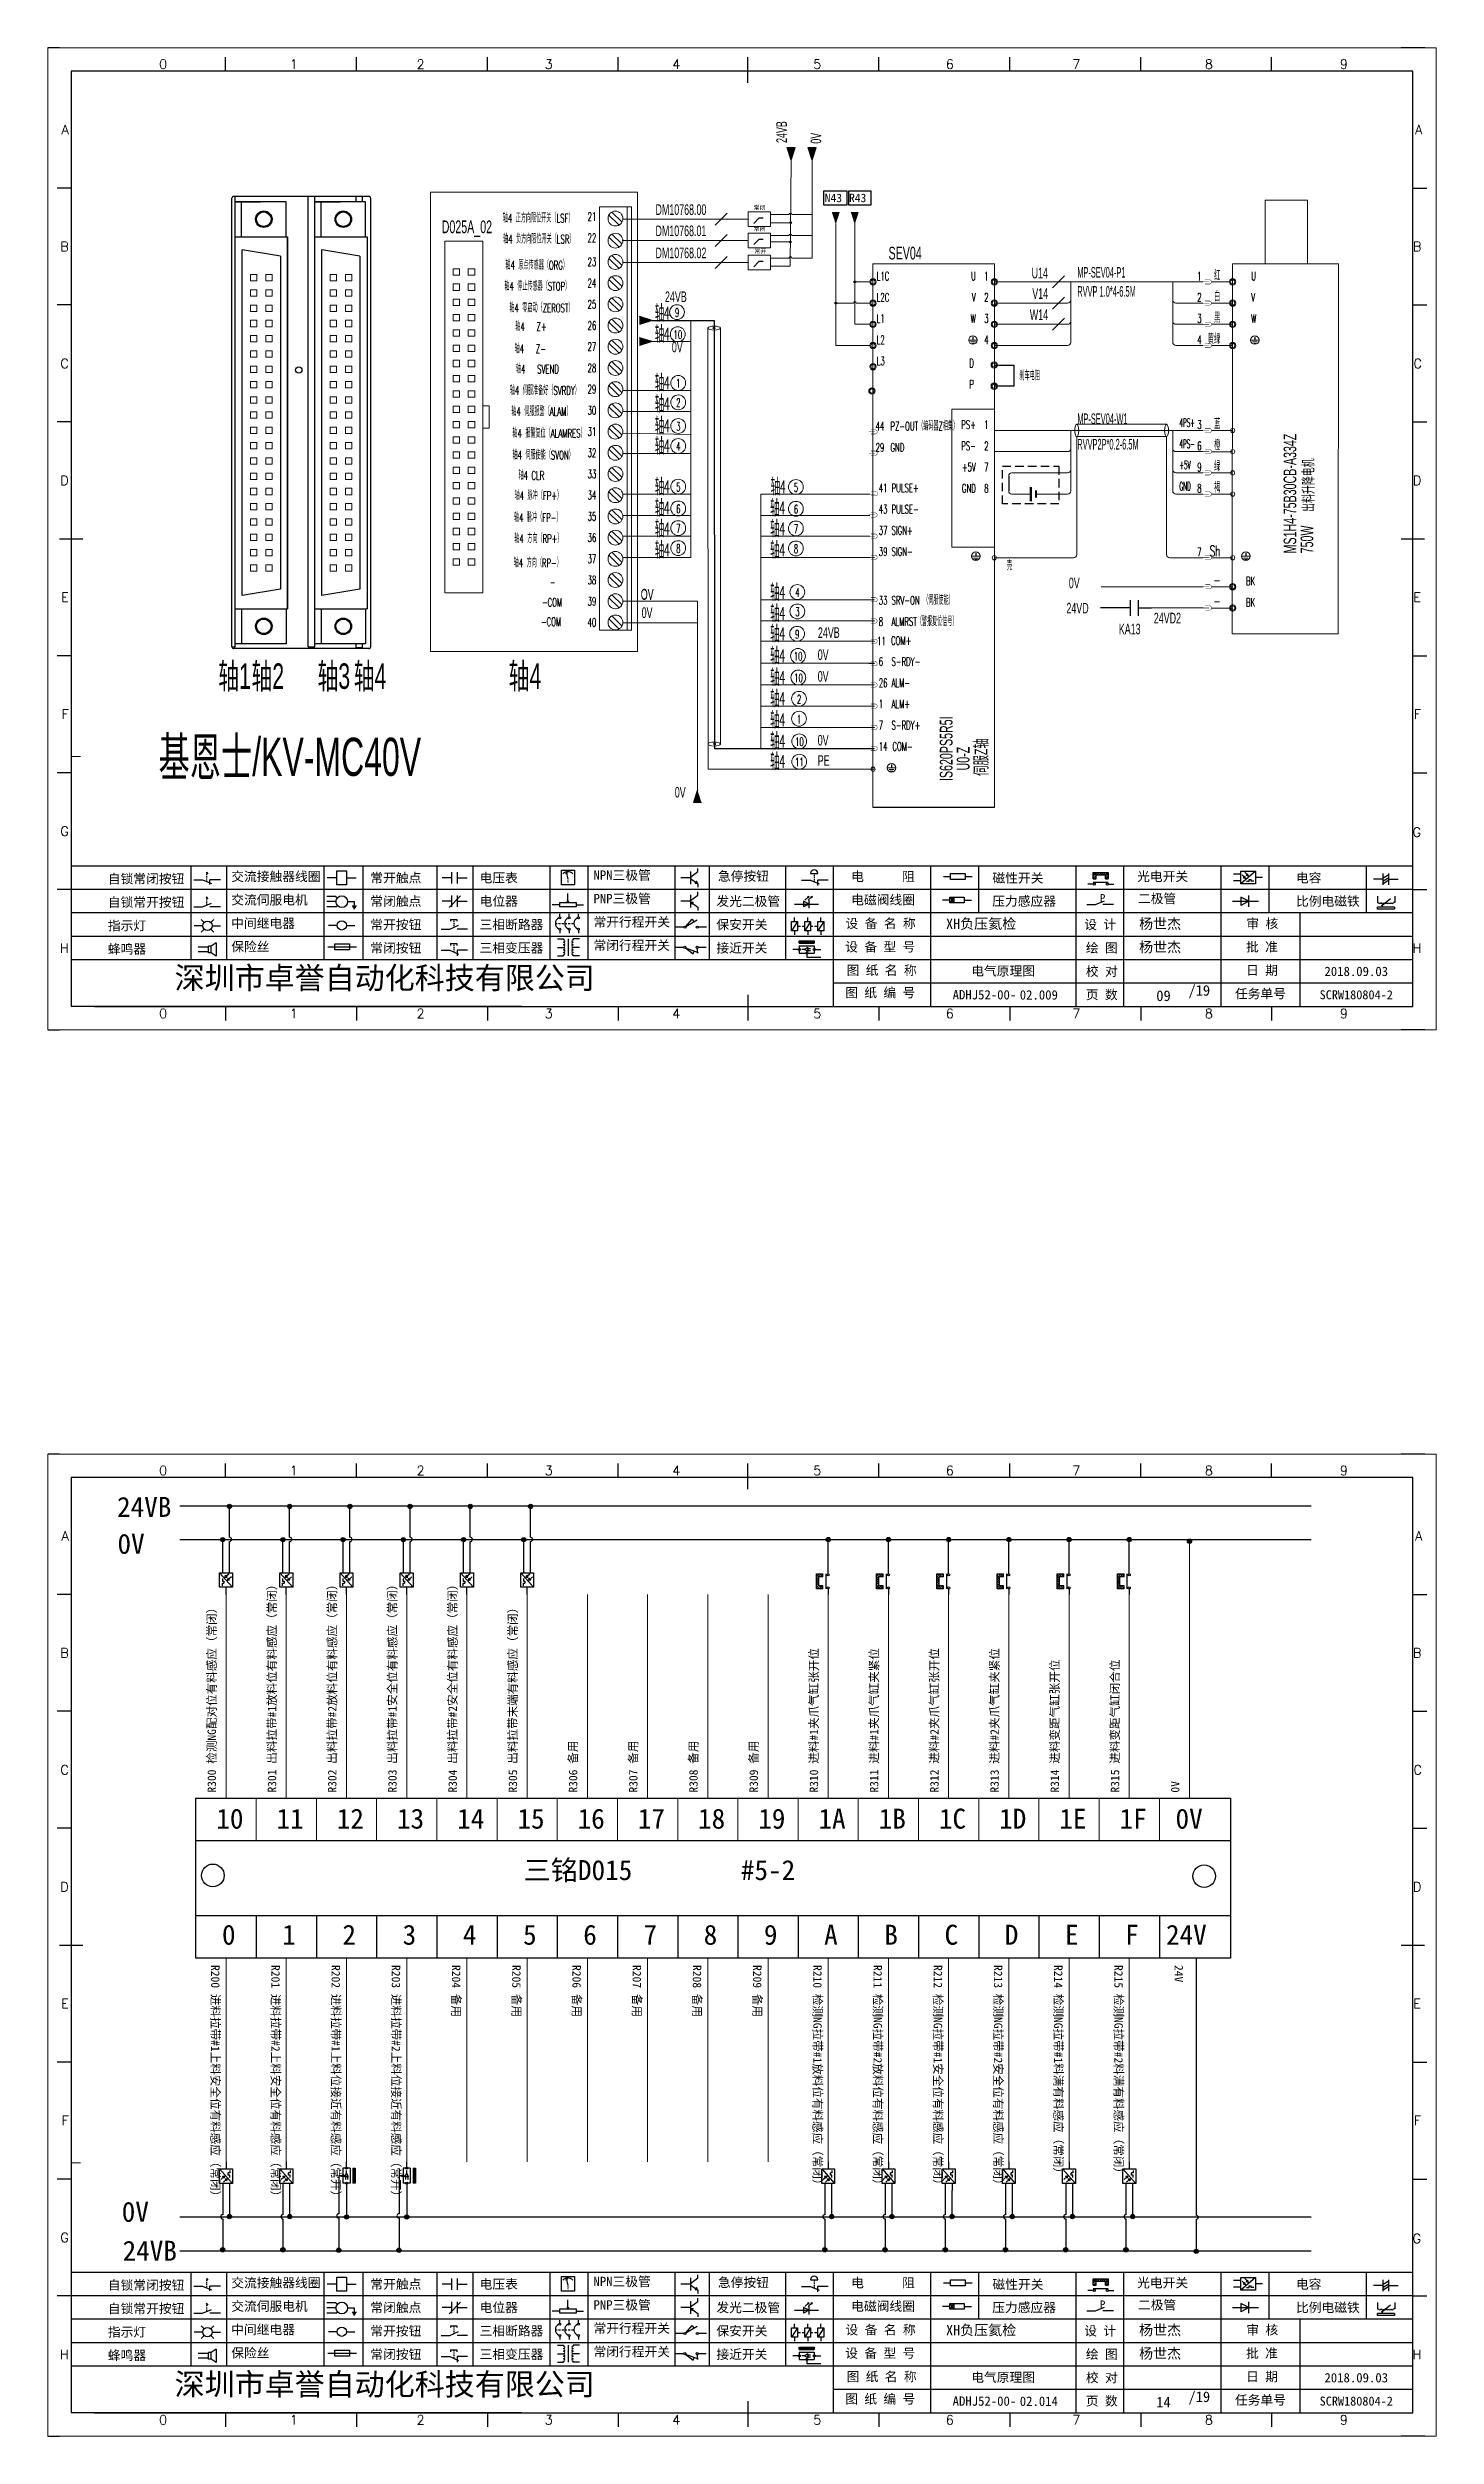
# Model space of a CAD drawing. Header units: millimetres. Extents: x 17734 to 28845, y 9358 to 11073.
# Drawn here: x 24087 to 24414, y 9752 to 10315 of the extents above; entities that cross this region are included whole.
import ezdxf
from ezdxf.enums import TextEntityAlignment as Align
from ezdxf.lldxf.tags import DXFTag

# ---------------------------------------------------------------- set-up
doc = ezdxf.new("R2010")
doc.units = ezdxf.units.MM
doc.linetypes.add('DASHED', pattern=[0.75, 0.5, -0.25])
doc.layers.add('1', color=3, linetype='Continuous', lineweight=20)
doc.layers.add('Dimension', color=3, linetype='Continuous', lineweight=13)
for name, color, linetype in [('AE_BOR', 1, 'Continuous'), ('MISC', 2, 'Continuous'), ('SYMS', 7, 'Continuous'), ('Z_OM_GAIKEI', 7, 'Continuous')]:
    doc.layers.add(name, color=color, linetype=linetype)
doc.styles.get("Standard").update_dxf_attribs({"font": ''})
doc.styles.add('WD', font='romans.shx', dxfattribs={"bigfont": 'gbcbig.shx'})
doc.styles.add('样式 0', font='')
doc.styles.add('样式 8', font='arial.ttf')
doc.styles.add('汉字', font='')
doc.styles.get('Standard').set_extended_font_data('SimSun')
doc.styles.get('样式 0').set_extended_font_data('KaiTi_GB2312')
doc.styles.get('汉字').set_extended_font_data('新宋体')
tags = doc.linetypes.add('ACAD_ISO02W100', pattern=[15, 12, -3]).pattern_tags.tags
tags[6:7] = [DXFTag(74, 4), DXFTag(75, 0), DXFTag(340, '0'), DXFTag(46, 1.0), DXFTag(50, 0.0), DXFTag(44, 0.0), DXFTag(45, 0.0)]
tags[4:5] = [DXFTag(74, 4), DXFTag(75, 0), DXFTag(340, '0'), DXFTag(46, 1.0), DXFTag(50, 0.0), DXFTag(44, 0.0), DXFTag(45, 0.0)]

msp = doc.modelspace()

# ---------------------------------------------------------------- texts
at = {"lineweight": 0, "style": 'WD', "width": 0.6}
for s, height, p in [('轴4 正方向限位开关（LSF）', 2, (24202.264, 10275.075)), ('21', 2, (24214.934, 10275.205)), ('轴4 负方向限位开关（LSR）', 2, (24202.402, 10270.141)), ('22', 2, (24214.934, 10270.205)), ('轴4 原点传感器（ORG）', 2, (24201.905, 10263.995)), ('23', 2, (24214.934, 10264.52)), ('轴4 停止传感器（STOP）', 2, (24202.043, 10259.039)), ('24', 2, (24214.934, 10259.52)), ('轴4 零启动（ZEROST）', 2, (24203.026, 10253.91)), ('25', 2, (24214.934, 10254.52)), ('轴', 4, (24230.893, 10252.631)), ('4', 3, (24232.616, 10252.461)), ('9', 2, (24235.013, 10252.579)), ('轴4   Z+', 2, (24200.55, 10249.516)), ('26', 2, (24214.934, 10249.52)), ('轴', 4, (24230.893, 10247.661)), ('4', 3, (24232.616, 10247.491)), ('10', 2, (24235.209, 10247.373)), ('轴4   Z-', 2, (24200.412, 10244.275)), ('27', 2, (24214.934, 10244.52)), ('轴4   SVEND', 2, (24202.084, 10239.506)), ('28', 2, (24214.934, 10239.52)), ('轴', 4, (24230.893, 10236.186)), ('4', 3, (24232.616, 10236.017)), ('1', 2, (24235.308, 10235.895)), ('轴4 伺服准备好（SVRDY）', 2, (24203.832, 10234.453)), ('轴4 伺服报警（ALAM）', 2, (24203.034, 10229.497)), ('29', 2, (24214.934, 10234.52)), ('轴', 4, (24230.893, 10231.22)), ('4', 3, (24232.616, 10231.05)), ('2', 2, (24235.308, 10231.326)), ('轴4 报警复位（ALAMRES）', 2, (24204.818, 10224.368)), ('30', 2, (24214.934, 10229.52)), ('31', 2, (24214.934, 10224.52)), ('轴', 4, (24230.893, 10226.052)), ('4', 3, (24232.616, 10225.883)), ('3', 2, (24235.308, 10225.738)), ('轴4 伺服使能（SVON）', 2, (24203.428, 10219.225)), ('32', 2, (24214.934, 10219.52)), ('轴', 4, (24230.893, 10221.287)), ('4', 3, (24232.616, 10221.118)), ('4', 2, (24235.308, 10221.032)), ('轴4 CLR', 2, (24200.662, 10214.434)), ('33', 2, (24214.934, 10214.52)), ('轴', 4, (24230.893, 10211.689)), ('轴', 4, (24258.198, 10211.69)), ('轴4 脉冲（FP+）', 2, (24202.3, 10209.665)), ('34', 2, (24214.934, 10209.52)), ('轴', 4, (24230.893, 10206.697)), ('4', 3, (24232.616, 10211.52)), ('5', 2, (24235.308, 10211.432)), ('轴', 4, (24258.08, 10206.698)), ('4', 3, (24259.921, 10211.52)), ('5', 2, (24263.057, 10211.355)), ('轴4 脉冲（FP-）', 2, (24202.162, 10204.5)), ('35', 2, (24214.934, 10204.52)), ('轴', 4, (24230.893, 10201.78)), ('4', 3, (24232.616, 10206.528)), ('4', 3, (24232.616, 10201.611)), ('7', 2, (24235.308, 10201.661)), ('6', 2, (24235.308, 10206.299)), ('轴', 4, (24258.08, 10201.781)), ('4', 3, (24259.803, 10206.528)), ('4', 3, (24259.803, 10201.611)), ('7', 2, (24263.057, 10201.584)), ('6', 2, (24263.057, 10206.221)), ('轴4 方向（RP+）', 2, (24202.3, 10199.544)), ('36', 2, (24214.934, 10199.52)), ('轴', 4, (24230.893, 10196.784)), ('4', 3, (24232.616, 10196.614)), ('8', 2, (24235.308, 10196.955)), ('轴', 4, (24258.08, 10196.784)), ('4', 3, (24259.803, 10196.614)), ('8', 2, (24263.057, 10196.878)), ('轴4 方向（RP-）', 2, (24202.162, 10193.817)), ('37', 2, (24214.934, 10194.52)), ('-', 2, (24205.664, 10189.048)), ('38', 2, (24214.934, 10189.52)), ('轴', 4, (24258.08, 10186.764)), ('4', 3, (24259.803, 10186.594)), ('4', 2, (24263.392, 10186.59)), ('-COM', 2, (24205.293, 10179.678)), ('-COM', 2, (24205.527, 10184.257)), ('39', 2, (24214.934, 10184.52)), ('40', 2, (24214.934, 10179.52)), ('轴', 4, (24258.08, 10181.823)), ('4', 3, (24259.803, 10181.653)), ('3', 2, (24263.392, 10182.021)), ('轴', 4, (24258.08, 10177.043)), ('4', 3, (24259.803, 10176.873)), ('9', 2, (24263.357, 10176.755)), ('轴', 4, (24258.08, 10171.837)), ('轴', 4, (24258.08, 10166.74)), ('4', 3, (24259.803, 10171.667)), ('10', 2, (24263.553, 10171.549)), ('轴', 4, (24258.08, 10161.726)), ('4', 3, (24259.803, 10166.57)), ('4', 3, (24259.803, 10161.557)), ('10', 2, (24263.638, 10166.452)), ('轴', 4, (24258.08, 10156.719)), ('4', 3, (24259.803, 10156.549)), ('2', 2, (24263.791, 10161.44)), ('1', 2, (24263.791, 10156.734)), ('轴', 4, (24258.08, 10151.699)), ('4', 3, (24259.803, 10151.53)), ('10', 2, (24263.846, 10151.412)), ('轴', 4, (24258.08, 10146.912)), ('4', 3, (24259.803, 10146.742)), ('11', 2, (24263.846, 10146.624))]:
    msp.add_text(s, height=height, dxfattribs=at).set_placement(p, align=Align.MIDDLE)
for s, p in [('L1C', (24282.079, 10260.161)), ('1', (24357.675, 10260.169)), ('U', (24370.396, 10260.161)), ('L2C', (24282.079, 10255.161)), ('2', (24357.675, 10255.169)), ('V', (24370.396, 10255.161)), ('L1', (24282.079, 10250.157)), ('3', (24357.675, 10250.165)), ('W', (24370.396, 10250.157)), ('L2', (24282.079, 10245.157)), ('L3', (24282.079, 10240.153)), ('4', (24357.675, 10245.161)), ('刹车电阻', (24315.76, 10236.665)), ('44', (24281.829, 10224.795)), ('PZ-OUT（编码器Z相集）', (24285.329, 10224.795)), ('3', (24357.675, 10225.149)), ('29', (24281.829, 10219.795)), ('GND', (24285.329, 10219.795)), ('6', (24357.675, 10220.145)), ('9', (24357.675, 10215.145)), ('41', (24282.579, 10210.22)), ('PULSE+', (24285.579, 10210.22)), ('8', (24357.675, 10210.145)), ('43', (24282.579, 10205.22)), ('PULSE-', (24285.579, 10205.22)), ('37', (24282.579, 10200.22)), ('39', (24282.579, 10195.22)), ('SIGN+', (24285.579, 10200.22)), ('SIGN-', (24285.579, 10195.22)), ('7', (24357.675, 10195.145)), ('33', (24282.579, 10183.732)), ('SRV-ON （伺服使能）', (24285.579, 10183.732)), ('BK', (24369.18, 10188.287)), ('8', (24282.579, 10178.728)), ('ALMRST（警报复位信号） ', (24285.579, 10178.728)), ('BK', (24369.18, 10183.283)), ('11', (24282.173, 10174.144)), ('COM+', (24285.468, 10174.254)), ('6', (24282.579, 10169.297)), ('S-RDY-', (24285.579, 10169.297)), ('26', (24282.579, 10164.293)), ('ALM- ', (24285.579, 10164.293)), ('1', (24282.579, 10159.305)), ('ALM+', (24285.579, 10159.305)), ('7', (24282.579, 10154.301)), ('S-RDY+', (24285.579, 10154.301)), ('14', (24282.579, 10149.301)), ('COM-', (24285.791, 10149.301))]:
    msp.add_text(s, height=2, dxfattribs=at).set_placement(p)
for s, height, p in [('U', 2, (24305.471, 10260.161)), ('1', 2, (24308.471, 10260.169)), ('红', 2.5, (24363.14, 10260.161)), ('V', 2, (24305.471, 10255.161)), ('2', 2, (24308.471, 10255.169)), ('白', 2.5, (24363.14, 10255.161)), ('W', 2, (24305.471, 10250.161)), ('3', 2, (24308.471, 10250.165)), ('黄绿', 2.5, (24363.14, 10245.157)), ('黑', 2.5, (24363.14, 10250.157)), ('4', 2, (24308.471, 10245.161)), ('D', 2, (24305.03, 10239.654)), ('P', 2, (24305.03, 10234.654)), ('Sh', 2.5, (24363.14, 10195.141)), ('-', 2.5, (24363.159, 10188.287)), ('-', 2.5, (24363.159, 10183.287))]:
    msp.add_text(s, height=height, dxfattribs=at).set_placement(p, align=Align.RIGHT)
at = {"color": 6, "lineweight": 0, "style": 'WD', "width": 0.6}
for s, height, p in [('PS+', 2, (24305.471, 10225.145)), ('1', 2, (24308.471, 10225.145)), ('蓝', 2.5, (24363.14, 10225.141)), ('PS-', 2, (24305.471, 10220.145)), ('2', 2, (24308.471, 10220.145)), ('橙', 2.5, (24363.14, 10220.141)), ('+5V', 2, (24305.471, 10215.145)), ('7', 2, (24308.471, 10215.145)), ('绿', 2.5, (24363.14, 10215.141)), ('GND', 2, (24305.471, 10210.141)), ('8', 2, (24308.471, 10210.141)), ('褐', 2.5, (24363.14, 10210.141)), ('壳', 2, (24313.974, 10191.859))]:
    msp.add_text(s, height=height, dxfattribs=at).set_placement(p, align=Align.RIGHT)
at = {"color": 6, "lineweight": 0, "style": 'WD', "width": 0.4}
for s, p in [('4PS+', (24353.473, 10225.641)), ('4PS-', (24353.473, 10220.641)), ('+5V', (24353.473, 10215.641)), ('GND', (24353.473, 10210.641))]:
    msp.add_text(s, height=2, dxfattribs=at).set_placement(p)
at = {"color": 0, "lineweight": -2}
for s, insert, char_height, width, attachment_point in [('电气原理图', (24311.909, 10097.257), 2.205, 34.2306, 5), ('02.009', (24315.824, 10092.831), 2.205, 5.72397, 1), ('24VB', (24102.943, 9973.384), 4.7064, 14.27309, 1), ('0V', (24103.047, 9964.682), 4.7064, 14.27309, 1), ('10', (24126.357, 9899.89), 4.7064, 7.20347, 1), ('11', (24140.557, 9899.89), 4.7064, 7.20347, 1), ('12', (24154.757, 9899.89), 4.7064, 7.20347, 1), ('13', (24168.957, 9899.89), 4.7064, 7.20347, 1), ('14', (24183.157, 9899.89), 4.7064, 7.20347, 1), ('15', (24197.357, 9899.89), 4.7064, 7.20347, 1), ('16', (24211.557, 9899.89), 4.7064, 7.20347, 1), ('17', (24225.757, 9899.89), 4.7064, 7.20347, 1), ('18', (24239.957, 9899.89), 4.7064, 7.20347, 1), ('19', (24254.157, 9899.89), 4.7064, 7.20347, 1), ('1A', (24268.357, 9899.89), 4.7064, 7.20347, 1), ('1B', (24282.557, 9899.89), 4.7064, 7.20347, 1), ('1C', (24296.757, 9899.89), 4.7064, 7.20347, 1), ('1D', (24310.957, 9899.89), 4.7064, 7.20347, 1), ('1E', (24325.157, 9899.89), 4.7064, 7.20347, 1), ('1F', (24339.357, 9899.89), 4.7064, 7.20347, 1), ('0V', (24352.557, 9899.89), 4.7064, 7.20347, 1), ('           三铭D015        #5-2', (24163.579, 9887.766), 4.70644, 136.41156, 1), ('0', (24127.689, 9872.524), 4.706, 7.20347, 1), ('1', (24141.889, 9872.524), 4.706, 7.20347, 1), ('2', (24156.089, 9872.524), 4.706, 7.20347, 1), ('3', (24170.289, 9872.524), 4.706, 7.20347, 1), ('4', (24184.489, 9872.524), 4.706, 7.20347, 1), ('5', (24198.689, 9872.524), 4.706, 7.20347, 1), ('6', (24212.889, 9872.524), 4.706, 7.20347, 1), ('7', (24227.089, 9872.524), 4.706, 7.20347, 1), ('8', (24241.289, 9872.524), 4.706, 7.20347, 1), ('9', (24255.489, 9872.524), 4.706, 7.20347, 1), ('A', (24269.689, 9872.524), 4.706, 7.20347, 1), ('B', (24283.889, 9872.524), 4.706, 7.20347, 1), ('C', (24298.089, 9872.524), 4.706, 7.20347, 1), ('D', (24312.289, 9872.524), 4.706, 7.20347, 1), ('E', (24326.489, 9872.524), 4.706, 7.20347, 1), ('F', (24340.689, 9872.524), 4.706, 7.20347, 1), ('24V', (24350.31, 9872.524), 4.7064, 7.20347, 1), ('0V', (24104.051, 9807.209), 4.7064, 14.27309, 1), ('24VB', (24104.244, 9798.028), 4.7064, 14.27309, 1), ('电气原理图', (24311.909, 9765.732), 2.205, 34.2306, 5), ('02.014', (24315.824, 9761.306), 2.205, 5.72397, 1)]:
    msp.add_mtext(s, dxfattribs=dict(at, insert=insert, char_height=char_height, width=width, attachment_point=attachment_point))
at = {"color": 0, "linetype": 'ByBlock', "lineweight": -2, "char_height": 2.5, "width": 5.1278, "attachment_point": 5}
for s, insert in [('09', (24349.724, 10091.508)), ('14', (24349.724, 9759.983))]:
    msp.add_mtext(s, dxfattribs=dict(at, insert=insert))
at = {"color": 0, "lineweight": -2, "char_height": 2, "width": 71.79445, "attachment_point": 1}
for s, insert, rotation in [('R301 {\\C256;出料拉带#1放料位有料感应（常闭）}', (24138.474, 9903.677), 90), ('R302 {\\C256;出料拉带#2放料位有料感应（常闭）}', (24152.674, 9903.677), 90), ('R303 {\\C256;出料拉带#1安全位有料感应（常闭）}', (24166.874, 9903.677), 90), ('R304 {\\C256;出料拉带#2安全位有料感应（常闭）}', (24181.074, 9903.677), 90), ('R300 {\\C256;检测NG配对位有料感应（常闭）}', (24124.274, 9903.677), 90), ('R305 {\\C256;出料拉带末端有料感应（常闭）}', (24195.274, 9903.677), 90), ('R310 {\\C256;进料#1夹爪气缸张开位}', (24266.274, 9903.677), 90), ('R311 {\\C256;进料#1夹爪气缸夹紧位}', (24280.474, 9903.677), 90), ('R312 {\\C256;进料#2夹爪气缸张开位}', (24294.674, 9903.677), 90), ('R313 {\\C256;进料#2夹爪气缸夹紧位}', (24308.874, 9903.677), 90), ('R314 {\\C256;进料变距气缸张开位}', (24323.074, 9903.677), 90), ('R315 {\\C256;进料变距气缸闭合位}', (24337.274, 9903.677), 90), ('R306 备用', (24209.474, 9903.677), 90), ('R307 备用', (24223.674, 9903.677), 90), ('R308 备用', (24237.874, 9903.677), 90), ('R309 备用', (24252.074, 9903.677), 90), ('0V', (24351.474, 9903.677), 90), ('{\\C256;R200 \\f宋体|b0|i0|c134|p2;\\H1x;进料拉带#1上料安全位有料感应（常闭）}', (24127.134, 9863.033), 270), ('{\\C256;R201 \\f宋体|b0|i0|c134|p2;进料拉带#2上料安全位有料感应（常闭）}', (24141.334, 9863.033), 270), ('{\\C256;R202 \\f宋体|b0|i0|c134|p2;\\H1x;进料拉带#1上料位接近有料感应（常开）}', (24155.534, 9863.033), 270), ('{\\C256;R203 \\f宋体|b0|i0|c134|p2;\\H1x;进料拉带#2上料位接近有料感应（常开）}', (24169.734, 9863.033), 270), ('{\\C256;R204 备用}', (24183.934, 9863.033), 270), ('{\\C256;R205 备用}', (24198.134, 9863.033), 270), ('{\\C256;R206 备用}', (24212.334, 9863.033), 270), ('{\\C256;R207 备用}', (24226.534, 9863.033), 270), ('{\\C256;R208 备用}', (24240.734, 9863.033), 270), ('{\\C256;R209 备用}', (24254.934, 9863.033), 270), ('{\\C256;R210 检测NG拉带#1放料位有料感应（常闭）}', (24269.134, 9863.033), 270), ('{\\C256;R211 检测NG拉带#2放料位有料感应（常闭）}', (24283.334, 9863.033), 270), ('{\\C256;R212 检测NG拉带#1安全位有料感应（常闭）}', (24297.534, 9863.033), 270), ('{\\C256;R213 检测NG拉带#2安全位有料感应（常闭）}', (24311.734, 9863.033), 270), ('{\\C256;R214 检测NG拉带#1料满有料感应（常闭）}', (24325.934, 9863.033), 270), ('{\\C256;R215 检测NG拉带#2料满有料感应（常闭）}', (24340.134, 9863.033), 270), ('{\\C256;24V}', (24354.334, 9863.033), 270)]:
    msp.add_mtext(s, dxfattribs=dict(at, insert=insert, rotation=rotation))
at = {"layer": 'Dimension', "lineweight": 0, "style": '样式 8', "width": 0.6}
for s, height, p in [('24VB', 2.5, (24260.904, 10292.563)), ('0V', 2.5, (24268.997, 10292.396)), ('750W', 3, (24385.045, 10195.802)), ('伺服Z轴', 3, (24308.171, 10143.348)), ('U0-Z', 3, (24303.974, 10144.64))]:
    msp.add_text(s, height=height, rotation=90, dxfattribs=at).set_placement(p)
at = {"layer": 'Dimension', "color": 6, "lineweight": 0, "style": '样式 8', "width": 0.6}
for s, p in [('DM10768.00', (24241.919, 10275.595)), ('DM10768.01', (24241.919, 10270.595)), ('DM10768.02', (24241.919, 10265.392))]:
    msp.add_text(s, height=2.5, dxfattribs=at).set_placement(p, align=Align.RIGHT)
at = {"layer": 'Dimension', "lineweight": 0, "style": '样式 8', "width": 0.6}
for s, height, p in [('D025A_02', 3, (24179.502, 10271.29)), ('SEV04', 3, (24284.885, 10265.094)), ('OV', 2.5, (24226.453, 10184.949)), ('OV', 2.5, (24226.455, 10184.858)), ('0V', 2.5, (24226.663, 10180.583)), ('24VD', 2.5, (24326.83, 10181.647)), ('24VD2', 2.5, (24347.438, 10179.307)), ('24VB', 2.5, (24268.234, 10175.887)), ('KA13', 2.5, (24339.192, 10176.723)), ('轴1', 6, (24126.797, 10163.877)), ('轴2', 6, (24134.64, 10163.877)), ('轴3', 6, (24150.207, 10163.877)), ('轴4', 6, (24158.766, 10163.877)), ('轴4', 6, (24195.288, 10163.877)), ('0V', 2.5, (24268.183, 10170.658)), ('0V', 2.5, (24268.182, 10165.562)), ('基恩士/KV-MC40V ', 9, (24112.728, 10143.352)), ('0V', 2.5, (24268.182, 10150.521)), ('PE', 2.5, (24268.187, 10145.737)), ('0V', 2.5, (24234.478, 10138.252))]:
    msp.add_text(s, height=height, dxfattribs=at).set_placement(p)
for s, p in [('U14', (24322.467, 10260.65)), ('W14', (24322.509, 10250.811)), ('V14', (24322.509, 10255.811))]:
    msp.add_text(s, height=2.5, dxfattribs=at).set_placement(p, align=Align.RIGHT)
at = {"layer": 'Dimension', "color": 3, "lineweight": 0, "style": '样式 8'}
for s, width, p in [('MP-SEV04-P1', 0.5, (24329.399, 10260.811)), ('MP-SEV04-W1', 0.5, (24329.399, 10226.295)), ('0V', 0.6, (24327.403, 10187.582))]:
    msp.add_text(s, height=2.5, dxfattribs=dict(at, width=width)).set_placement(p)
at = {"layer": 'Dimension', "color": 1, "lineweight": 0, "style": '样式 8', "width": 0.5}
for s, p in [('RVVP 1.0*4-6.5M', (24329.399, 10258.811)), ('RVVP2P*0.2-6.5M', (24329.399, 10222.795))]:
    msp.add_text(s, height=2.5, dxfattribs=at).set_placement(p, align=Align.TOP_LEFT)
at = {"layer": 'Dimension', "color": 3, "lineweight": 0, "style": '样式 8', "width": 0.6}
for s, p in [('24VB', (24237.289, 10255.069)), ('0V', (24236.347, 10243.209))]:
    msp.add_text(s, height=2.5, dxfattribs=at).set_placement(p, align=Align.RIGHT)
at = {"layer": 'Dimension', "color": 6, "lineweight": 0, "style": '样式 8', "width": 0.6}
for s, p in [('MS1H4-75B30CB-A334Z', (24381.045, 10195.802)), ('IS620PS5R5I', (24299.974, 10142.14))]:
    msp.add_text(s, height=3, rotation=90, dxfattribs=at).set_placement(p)
at = {"layer": 'Dimension', "color": 3, "lineweight": 0, "style": '样式 8', "width": 0.6}
msp.add_text('出料升降电机', height=2.5, rotation=90, dxfattribs=at).set_placement((24385.08, 10205.602))
at = {"layer": 'MISC', "color": 3, "attachment_point": 1, "style": '样式 0'}
for s, insert, char_height, width in [('{\\fSimSun|b0|i0|c134|p2;常闭}', (24253.062, 10277.843), 1, 6.35251), ('N43', (24269.833, 10280.605), 2, 5.01683), ('R43', (24275.558, 10280.605), 2, 5.01683), ('{\\fSimSun|b0|i0|c134|p2;常闭}', (24253.062, 10272.843), 1, 6.35251), ('{\\fSimSun|b0|i0|c134|p2;常开}', (24253.277, 10267.564), 1, 6.35251)]:
    msp.add_mtext(s, dxfattribs=dict(at, insert=insert, char_height=char_height, width=width))

# ---------------------------------------------------------------- blocks, each defined once
blk = doc.blocks.new('磁性开关')
at = {"linetype": 'ByBlock'}
h = blk.add_hatch(dxfattribs=at)
h.set_pattern_fill('ANSI31', color=256, scale=0.1, style=0)
h.paths.add_polyline_path([(-1910.88, -776.69), (-1910.88, -775.29), (-1907.69, -775.29), (-1907.69, -776.69), (-1908.31, -776.69), (-1908.31, -775.79), (-1910.25, -775.79), (-1910.25, -776.69)])
for p, q in [((-1910.88, -776.69), (-1910.88, -775.29)), ((-1910.88, -775.29), (-1907.69, -775.29)), ((-1910.25, -776.69), (-1910.25, -775.79)), ((-1910.25, -775.79), (-1908.31, -775.79)), ((-1908.31, -776.69), (-1908.31, -775.79)), ((-1907.69, -775.29), (-1907.69, -776.69)), ((-1910.91, -777.81), (-1912.09, -777.81)), ((-1910.88, -776.69), (-1910.25, -776.69)), ((-1910.88, -777.39), (-1907.69, -777.39)), ((-1908.31, -776.69), (-1907.69, -776.69)), ((-1907.66, -777.81), (-1906.48, -777.81))]:
    blk.add_line(p, q, dxfattribs=at)
for centre in [(-1910.68, -777.81), (-1907.88, -777.81)]:
    blk.add_circle(centre, 0.225, dxfattribs=at)
blk = doc.blocks.new('*U8')
at = {"linetype": 'ByBlock'}
for p, q in [((-1909.23, -780.45), (-1909.23, -780.67)), ((-1909.23, -780.45), (-1908.92, -780.84)), ((-1909.23, -780.84), (-1909.23, -781.05)), ((-1909.23, -781.23), (-1909.23, -781.44)), ((-1911.92, -782.07), (-1910.06, -782.07)), ((-1910.06, -782.07), (-1908.18, -782.88)), ((-1909.23, -781.61), (-1909.23, -781.83)), ((-1909.23, -782), (-1909.23, -782.21)), ((-1909.23, -782.38), (-1909.23, -782.43)), ((-1908.52, -783.07), (-1908.52, -782.07)), ((-1906.25, -782.07), (-1908.52, -782.07))]:
    blk.add_line(p, q, dxfattribs=at)
blk = doc.blocks.new('*U11')
at = {"linetype": 'ByBlock'}
for p, q in [((-1908.88, -791.17), (-1909.23, -790.71)), ((-1909.23, -790.71), (-1909.23, -790.92)), ((-1909.23, -791.09), (-1909.23, -791.31)), ((-1909.23, -791.48), (-1909.23, -791.69)), ((-1911.92, -792.89), (-1910.06, -792.89)), ((-1910.06, -792.89), (-1908.18, -792.08)), ((-1909.23, -791.86), (-1909.23, -792.08)), ((-1909.23, -792.25), (-1909.23, -792.47)), ((-1906.25, -792.89), (-1908.52, -792.89))]:
    blk.add_line(p, q, dxfattribs=at)
blk = doc.blocks.new('蜂鸣器')
at = {"linetype": 'ByBlock'}
for p, q in [((-1908.8, -796.48), (-1911.01, -796.48)), ((-1908.25, -796.26), (-1908.8, -796.26)), ((-1908.8, -797.68), (-1908.8, -796.26)), ((-1907.17, -795.53), (-1908.25, -796.26)), ((-1908.25, -797.68), (-1908.25, -796.26)), ((-1907.17, -795.53), (-1907.17, -798.41)), ((-1908.8, -797.46), (-1911.01, -797.46)), ((-1908.25, -797.68), (-1908.8, -797.68)), ((-1907.17, -798.41), (-1908.25, -797.68))]:
    blk.add_line(p, q, dxfattribs=at)
blk = doc.blocks.new('指示灯')
at = {"linetype": 'ByBlock'}
for p, q in [((-1854.62, -775.59), (-1853.97, -776.23)), ((-1851.9, -775.59), (-1852.54, -776.23)), ((-1854.25, -776.92), (-1856.06, -776.92)), ((-1854.62, -778.25), (-1853.97, -777.61)), ((-1851.9, -778.25), (-1852.54, -777.61)), ((-1852.26, -776.92), (-1850.45, -776.92))]:
    blk.add_line(p, q, dxfattribs=at)
blk.add_circle((-1853.26, -776.92), 0.992, dxfattribs=at)
blk = doc.blocks.new('光电开关')
at = {"linetype": 'ByBlock'}
h = blk.add_hatch(dxfattribs=at)
h.set_pattern_fill('ANSI31', color=256, scale=0.01, style=0)
h.set_pattern_definition([(45, (0.172267, 0), (-0.0224506403, 0.0224506403), [])])
h.paths.add_polyline_path([(-1882.44, -776.34), (-1882.5, -775.91), (-1882.68, -776.07)])
h.paths.add_polyline_path([(-1882.86, -776.23), (-1882.44, -776.34), (-1882.68, -776.07)])
h.paths.add_polyline_path([(-1883.05, -776.88), (-1883.11, -776.45), (-1883.29, -776.61)])
h.paths.add_polyline_path([(-1883.47, -776.77), (-1883.05, -776.88), (-1883.29, -776.61)])
for p, q in [((-1884.01, -775.96), (-1885.56, -775.96)), ((-1880.91, -775.3), (-1884.01, -778.05)), ((-1883.75, -776.09), (-1883.05, -776.88)), ((-1883.14, -775.55), (-1882.44, -776.34)), ((-1882.5, -775.91), (-1882.86, -776.23)), ((-1882.44, -776.34), (-1882.86, -776.23)), ((-1882.44, -776.34), (-1882.5, -775.91)), ((-1884.01, -777.39), (-1885.56, -777.39)), ((-1883.11, -776.45), (-1883.47, -776.77)), ((-1883.05, -776.88), (-1883.47, -776.77)), ((-1883.05, -776.88), (-1883.11, -776.45)), ((-1882.78, -777.47), (-1882.23, -777.47)), ((-1882.23, -777.47), (-1882.23, -777.14)), ((-1882.23, -777.14), (-1881.78, -777.14)), ((-1881.78, -777.47), (-1881.78, -777.14)), ((-1881.23, -777.47), (-1881.78, -777.47)), ((-1879.37, -776.67), (-1880.91, -776.67))]:
    blk.add_line(p, q, dxfattribs=at)
blk.add_lwpolyline([(-1884.01, -775.3), (-1880.91, -775.3), (-1880.91, -778.05), (-1884.01, -778.05)], close=True, dxfattribs=at)
blk = doc.blocks.new('交流接触器线圈')
at = {"linetype": 'ByBlock'}
for p, q in [((-1880.82, -781.77), (-1882.87, -781.77)), ((-1878.72, -781.77), (-1876.67, -781.77))]:
    blk.add_line(p, q, dxfattribs=at)
blk.add_lwpolyline([(-1880.82, -780.28), (-1878.72, -780.28), (-1878.72, -783.26), (-1880.82, -783.26)], close=True, dxfattribs=at)
blk = doc.blocks.new('交流伺服电机')
at = {"linetype": 'ByBlock'}
for p, q in [((-1880.97, -785.75), (-1882.94, -785.75)), ((-1880.97, -785.75), (-1880.65, -786.03)), ((-1880.97, -786.85), (-1882.94, -786.85)), ((-1880.97, -787.94), (-1882.94, -787.94)), ((-1880.97, -787.94), (-1880.65, -787.67)), ((-1878.49, -786.85), (-1877.07, -786.85)), ((-1877.54, -787.72), (-1876.59, -787.72)), ((-1877.38, -788.01), (-1876.75, -788.01)), ((-1877.23, -788.29), (-1876.9, -788.29)), ((-1877.07, -786.85), (-1877.07, -787.72))]:
    blk.add_line(p, q, dxfattribs=at)
blk.add_circle((-1879.73, -786.85), 1.24, dxfattribs=at)
blk = doc.blocks.new('中间继电器')
at = {"linetype": 'ByBlock'}
for p, q in [((-1880.72, -791.92), (-1882.54, -791.92)), ((-1878.74, -791.92), (-1876.92, -791.92))]:
    blk.add_line(p, q, dxfattribs=at)
blk.add_circle((-1879.73, -791.92), 0.992, dxfattribs=at)
blk = doc.blocks.new('保险丝')
at = {"linetype": 'ByBlock'}
blk.add_line((-1882.72, -796.49), (-1876.55, -796.49), dxfattribs=at)
blk.add_lwpolyline([(-1881.2, -795.86), (-1878.06, -795.86), (-1878.06, -797.12), (-1881.2, -797.12)], close=True, dxfattribs=at)
blk = doc.blocks.new('常开按钮')
at = {"linetype": 'ByBlock'}
for p, q in [((-1909.9, -785.68), (-1908.56, -785.68)), ((-1909.9, -785.68), (-1909.9, -786.07)), ((-1909.23, -785.68), (-1909.23, -785.89)), ((-1909.23, -786.06), (-1909.23, -786.28)), ((-1909.23, -786.45), (-1909.23, -786.67)), ((-1908.56, -785.68), (-1908.56, -786.07)), ((-1911.92, -787.73), (-1910.06, -787.73)), ((-1910.06, -787.73), (-1908.18, -786.93)), ((-1909.23, -786.84), (-1909.23, -787.05)), ((-1909.23, -787.22), (-1909.23, -787.38)), ((-1906.25, -787.73), (-1908.52, -787.73))]:
    blk.add_line(p, q, dxfattribs=at)
blk = doc.blocks.new('常开触点')
at = {"linetype": 'ByBlock'}
for p, q in [((-1853.82, -782.99), (-1853.82, -780.56)), ((-1852.6, -782.99), (-1852.6, -780.56)), ((-1853.82, -781.77), (-1855.88, -781.77)), ((-1852.6, -781.77), (-1850.55, -781.77))]:
    blk.add_line(p, q, dxfattribs=at)
blk = doc.blocks.new('常闭触点')
at = {"linetype": 'ByBlock'}
for p, q in [((-1852.01, -785.66), (-1854.43, -788.1)), ((-1853.82, -787.99), (-1853.82, -785.56)), ((-1852.6, -787.99), (-1852.6, -785.56)), ((-1853.82, -786.77), (-1855.88, -786.77)), ((-1852.6, -786.77), (-1850.55, -786.77))]:
    blk.add_line(p, q, dxfattribs=at)
blk = doc.blocks.new('常闭按钮')
at = {"linetype": 'ByBlock'}
for p, q in [((-1854.11, -790.83), (-1852.77, -790.83)), ((-1854.11, -790.83), (-1854.11, -791.22)), ((-1853.44, -790.83), (-1853.44, -791.04)), ((-1853.44, -791.21), (-1853.44, -791.43)), ((-1852.77, -790.83), (-1852.77, -791.22)), ((-1856.13, -792.28), (-1854.28, -792.28)), ((-1854.28, -792.28), (-1852.4, -793.09)), ((-1853.44, -791.6), (-1853.44, -791.82)), ((-1853.44, -791.99), (-1853.44, -792.2)), ((-1853.44, -792.37), (-1853.44, -792.53)), ((-1850.47, -792.28), (-1852.73, -792.28)), ((-1852.73, -792.28), (-1852.73, -793.43))]:
    blk.add_line(p, q, dxfattribs=at)
blk = doc.blocks.new('电磁阀线圈')
at = {"linetype": 'ByBlock'}
for p, q in [((-1854.61, -796.54), (-1856.17, -796.54)), ((-1854.61, -795.92), (-1853.75, -797.16)), ((-1853.75, -795.92), (-1854.61, -797.16)), ((-1853.75, -795.92), (-1853.75, -797.16)), ((-1851.53, -796.54), (-1849.97, -796.54))]:
    blk.add_line(p, q, dxfattribs=at)
blk.add_lwpolyline([(-1854.61, -795.92), (-1851.53, -795.92), (-1851.53, -797.16), (-1854.61, -797.16)], close=True, dxfattribs=at)
blk = doc.blocks.new('电压表')
at = {"linetype": 'ByBlock'}
for p, q in [((-1814.84, -780.75), (-1814.91, -781.13)), ((-1814.6, -781.05), (-1814.91, -781.13)), ((-1814.84, -780.75), (-1814.46, -782.26)), ((-1814.84, -780.75), (-1814.6, -781.05))]:
    blk.add_line(p, q, dxfattribs=at)
blk.add_lwpolyline([(-1815.84, -780.34), (-1813.07, -780.34), (-1813.07, -783.49), (-1815.84, -783.49)], close=True, dxfattribs=at)
blk.add_arc((-1814.46, -782.26), 1.56, 46.8313, 133.1687, dxfattribs=at)
at = {"linetype": 'ByBlock', "insert": (-1814.7, -782.39), "char_height": 0.75, "width": 0.6768, "attachment_point": 1}
blk.add_mtext('V', dxfattribs=at)
blk = doc.blocks.new('电位器')
at = {"linetype": 'ByBlock'}
for p, q in [((-1814.45, -787.3), (-1814.45, -785.39)), ((-1816.21, -787.75), (-1817.79, -787.75)), ((-1814.45, -787.3), (-1814.62, -786.96)), ((-1814.62, -786.96), (-1814.27, -786.96)), ((-1814.45, -787.3), (-1814.27, -786.96)), ((-1812.68, -787.75), (-1811.1, -787.75))]:
    blk.add_line(p, q, dxfattribs=at)
blk.add_lwpolyline([(-1816.21, -787.3), (-1812.68, -787.3), (-1812.68, -788.2), (-1816.21, -788.2)], close=True, dxfattribs=at)
blk = doc.blocks.new('三相断路器')
at = {"linetype": 'ByBlock'}
for p, q in [((-1816.17, -790.33), (-1816.17, -789.7)), ((-1814.17, -790.33), (-1814.17, -789.7)), ((-1812.18, -790.33), (-1812.18, -789.7)), ((-1817.14, -791.74), (-1816.72, -791.74)), ((-1816.45, -791.74), (-1816.03, -791.74)), ((-1816.17, -793.19), (-1816.17, -793.83)), ((-1815.76, -791.74), (-1815.34, -791.74)), ((-1815.07, -791.74), (-1814.65, -791.74)), ((-1814.38, -791.74), (-1813.96, -791.74)), ((-1814.17, -793.19), (-1814.17, -793.83)), ((-1813.69, -791.74), (-1813.27, -791.74)), ((-1812.18, -793.19), (-1812.18, -793.83))]:
    blk.add_line(p, q, dxfattribs=at)
for centre in [(-1816.17, -790.55), (-1814.17, -790.55), (-1812.18, -790.55), (-1816.17, -792.98), (-1814.17, -792.98), (-1812.18, -792.98)]:
    blk.add_circle(centre, 0.219, dxfattribs=at)
for centre in [(-1815.81, -791.74), (-1813.82, -791.74), (-1811.83, -791.74)]:
    blk.add_arc(centre, 1.32, 115.5791, 244.4209, dxfattribs=at)
blk = doc.blocks.new('三相变压器')
at = {"linetype": 'ByBlock'}
for p, q in [((-1816.69, -795.03), (-1815.37, -795.03)), ((-1815.37, -795.03), (-1815.37, -795.24)), ((-1814.34, -798.7), (-1814.34, -795.04)), ((-1812, -795.03), (-1813.32, -795.03)), ((-1813.32, -795.03), (-1813.32, -795.24)), ((-1816.69, -796.87), (-1815.37, -796.87)), ((-1816.69, -798.71), (-1815.37, -798.71)), ((-1815.37, -798.71), (-1815.37, -798.5)), ((-1812, -796.87), (-1813.32, -796.87)), ((-1813.32, -798.71), (-1813.32, -798.5)), ((-1812, -798.71), (-1813.32, -798.71))]:
    blk.add_line(p, q, dxfattribs=at)
for centre, start, end in [((-1815.37, -795.51), 270, 90), ((-1815.37, -796.06), 270, 90), ((-1815.37, -796.6), 270, 90), ((-1813.32, -795.51), 90, 270), ((-1813.32, -796.06), 90, 270), ((-1813.32, -796.6), 90, 270), ((-1815.37, -797.14), 270, 90), ((-1815.37, -797.68), 270, 90), ((-1815.37, -798.23), 270, 90), ((-1813.32, -797.14), 90, 270), ((-1813.32, -797.68), 90, 270), ((-1813.32, -798.23), 90, 270)]:
    blk.add_arc(centre, 0.271, start, end, dxfattribs=at)
blk = doc.blocks.new('压力感应器')
at = {"linetype": 'ByBlock'}
for p, q in [((-1817.44, -777.73), (-1815.59, -777.73)), ((-1815.59, -777.73), (-1813.71, -776.93)), ((-1811.78, -777.73), (-1814.05, -777.73))]:
    blk.add_line(p, q, dxfattribs=at)
at = {"linetype": 'ByBlock', "insert": (-1814.65, -775.48), "char_height": 1.68, "width": 1.2242, "attachment_point": 1}
blk.add_mtext('{\\fNSimSun|b0|i0|c134|p49;P}', dxfattribs=at)
blk = doc.blocks.new('二极管')
at = {"linetype": 'ByBlock'}
for p, q in [((-1783.97, -776.77), (-1785.69, -775.9)), ((-1785.69, -775.9), (-1785.69, -777.65)), ((-1783.97, -777.99), (-1783.97, -775.56)), ((-1787.52, -776.77), (-1781.92, -776.77)), ((-1783.97, -776.77), (-1785.69, -777.65))]:
    blk.add_line(p, q, dxfattribs=at)
blk = doc.blocks.new('NPN三极管')
at = {"linetype": 'ByBlock'}
for p, q in [((-1785.73, -780.61), (-1785.73, -783.32)), ((-1785.73, -781.82), (-1784.15, -780.66)), ((-1784.15, -780.66), (-1784.15, -779.98)), ((-1785.73, -781.97), (-1787.81, -781.97)), ((-1785.73, -782.11), (-1784.15, -783.27)), ((-1784.41, -782.73), (-1784.74, -783.18)), ((-1784.15, -783.27), (-1784.74, -783.18)), ((-1784.15, -783.27), (-1784.41, -782.73)), ((-1784.15, -783.27), (-1784.15, -783.96))]:
    blk.add_line(p, q, dxfattribs=at)
blk = doc.blocks.new('PNP三极管')
at = {"linetype": 'ByBlock'}
for p, q in [((-1784.9, -785.38), (-1784.9, -788.09)), ((-1784.9, -786.59), (-1783.32, -785.43)), ((-1783.32, -785.43), (-1783.32, -784.75)), ((-1784.9, -786.74), (-1786.98, -786.74)), ((-1784.9, -786.88), (-1783.32, -788.04)), ((-1784.9, -786.88), (-1784.31, -786.97)), ((-1784.9, -786.88), (-1784.64, -787.42)), ((-1784.31, -786.97), (-1784.64, -787.42)), ((-1783.32, -788.04), (-1783.32, -788.73))]:
    blk.add_line(p, q, dxfattribs=at)
blk = doc.blocks.new('常开行程开关')
at = {"linetype": 'ByBlock'}
for p, q in [((-1785.89, -792.17), (-1784.52, -790.62)), ((-1785.89, -792.17), (-1783.43, -790.72)), ((-1784.52, -790.62), (-1784.19, -791.17)), ((-1786.29, -792.3), (-1788.01, -792.3)), ((-1781.48, -792.3), (-1783.21, -792.3))]:
    blk.add_line(p, q, dxfattribs=at)
for centre in [(-1786.07, -792.3), (-1783.42, -792.3)]:
    blk.add_circle(centre, 0.219, dxfattribs=at)
blk = doc.blocks.new('常闭行程开关')
at = {"linetype": 'ByBlock'}
for p, q in [((-1786.34, -796.62), (-1788.07, -796.62)), ((-1781.54, -796.62), (-1783.26, -796.62)), ((-1785.93, -796.72), (-1783.25, -797.7)), ((-1785.93, -796.72), (-1784.3, -798)), ((-1784.3, -798), (-1784.08, -797.4)), ((-1783.48, -796.84), (-1783.48, -797.85))]:
    blk.add_line(p, q, dxfattribs=at)
for centre in [(-1786.12, -796.62), (-1783.48, -796.62)]:
    blk.add_circle(centre, 0.219, dxfattribs=at)
blk = doc.blocks.new('电容')
at = {"linetype": 'ByBlock'}
for p, q in [((-1756.08, -782.99), (-1756.08, -780.56)), ((-1754.86, -780.79), (-1756.08, -781.55)), ((-1754.86, -782.99), (-1754.86, -780.56)), ((-1756.08, -781.77), (-1758.13, -781.77)), ((-1754.86, -781.44), (-1756.08, -782.2)), ((-1754.86, -781.99), (-1756.08, -782.75)), ((-1754.86, -781.77), (-1752.81, -781.77))]:
    blk.add_line(p, q, dxfattribs=at)
blk = doc.blocks.new('发光二极管')
at = {"linetype": 'ByBlock'}
for p, q in [((-1754.84, -786.77), (-1756.04, -786.16)), ((-1756.04, -786.16), (-1756.04, -787.39)), ((-1755.78, -785.92), (-1754.89, -785.14)), ((-1754.89, -785.14), (-1755.2, -785.22)), ((-1755.2, -785.22), (-1755.01, -785.43)), ((-1755.08, -785.92), (-1754.18, -785.14)), ((-1754.89, -785.14), (-1755.01, -785.43)), ((-1754.84, -787.63), (-1754.84, -785.92)), ((-1754.18, -785.14), (-1754.49, -785.22)), ((-1754.49, -785.22), (-1754.31, -785.43)), ((-1754.18, -785.14), (-1754.31, -785.43)), ((-1758.01, -786.77), (-1752.89, -786.77)), ((-1754.84, -786.77), (-1756.04, -787.39))]:
    blk.add_line(p, q, dxfattribs=at)
blk = doc.blocks.new('比例电磁阀')
at = {"linetype": 'ByBlock'}
for p, q in [((-1757.26, -775.38), (-1757.26, -776.71)), ((-1754.5, -775.98), (-1756.35, -777.44)), ((-1753.58, -775.38), (-1753.58, -776.71)), ((-1757.26, -776.71), (-1757.05, -776.71)), ((-1753.6, -777.73), (-1757.25, -777.73)), ((-1757.25, -778.13), (-1757.25, -777.73)), ((-1753.6, -778.13), (-1757.25, -778.13)), ((-1756.35, -777.44), (-1756.25, -777.25)), ((-1756.35, -777.44), (-1756.15, -777.38)), ((-1756.15, -777.38), (-1756.25, -777.25)), ((-1753.58, -776.71), (-1753.8, -776.71)), ((-1753.6, -777.73), (-1753.6, -778.13))]:
    blk.add_line(p, q, dxfattribs=at)
for centre in [(-1756.78, -776.71), (-1756.24, -776.71), (-1755.7, -776.71), (-1755.15, -776.71), (-1754.61, -776.71), (-1754.07, -776.71)]:
    blk.add_arc(centre, 0.271, 180, 0, dxfattribs=at)
blk = doc.blocks.new('保安开关')
at = {"linetype": 'ByBlock'}
for p, q in [((-1757.33, -790.79), (-1758.6, -792.81)), ((-1757.96, -790.79), (-1757.96, -789.97)), ((-1754.54, -790.79), (-1755.81, -792.81)), ((-1755.17, -790.79), (-1755.17, -789.97)), ((-1751.75, -790.79), (-1753.02, -792.81)), ((-1752.39, -790.79), (-1752.39, -789.97)), ((-1757.96, -792.81), (-1757.96, -793.62)), ((-1757.33, -791.8), (-1756.72, -791.8)), ((-1756.35, -791.8), (-1755.89, -791.8)), ((-1755.17, -792.81), (-1755.17, -793.62)), ((-1754.52, -791.8), (-1754.06, -791.8)), ((-1753.69, -791.8), (-1753.08, -791.8)), ((-1752.39, -792.81), (-1752.39, -793.62))]:
    blk.add_line(p, q, dxfattribs=at)
for points in [[(-1758.6, -790.79), (-1757.33, -790.79), (-1757.33, -792.81), (-1758.6, -792.81)], [(-1755.81, -790.79), (-1754.54, -790.79), (-1754.54, -792.81), (-1755.81, -792.81)], [(-1753.02, -790.79), (-1751.75, -790.79), (-1751.75, -792.81), (-1753.02, -792.81)]]:
    blk.add_lwpolyline(points, close=True, dxfattribs=at)
blk = doc.blocks.new('接近开关')
at = {"linetype": 'ByBlock'}
h = blk.add_hatch(dxfattribs=at)
h.set_pattern_fill('ANSI31', color=256, scale=0.01, style=0)
h.set_pattern_definition([(45, (-89.131516, -30.795668), (-0.0224506403, 0.0224506403), [])])
h.paths.add_polyline_path([(-1516.96, -1123.35), (-1516.96, -1122.85), (-1513.76, -1122.85), (-1513.76, -1123.35)])
for p, q in [((-1516.96, -1123.35), (-1516.96, -1122.85)), ((-1516.96, -1122.85), (-1513.76, -1122.85)), ((-1516.96, -1123.35), (-1513.76, -1123.35)), ((-1513.76, -1122.85), (-1513.76, -1123.35)), ((-1517.18, -1124.71), (-1518.36, -1124.71)), ((-1516.96, -1123.95), (-1513.76, -1123.95)), ((-1516.96, -1123.95), (-1516.96, -1125.47)), ((-1516.96, -1125.47), (-1513.76, -1125.47)), ((-1515.91, -1124.71), (-1516.45, -1124.71)), ((-1515.11, -1124.31), (-1515.91, -1124.71)), ((-1515.11, -1125.11), (-1515.91, -1124.71)), ((-1515.36, -1125.69), (-1515.36, -1126.36)), ((-1515.36, -1126.36), (-1512.36, -1126.36)), ((-1515.33, -1124.53), (-1515.17, -1124.53)), ((-1515.33, -1124.88), (-1515.17, -1124.88)), ((-1515.25, -1124.45), (-1515.25, -1124.61)), ((-1515.11, -1124.31), (-1515.11, -1125.11)), ((-1515.11, -1124.48), (-1514.58, -1124.48)), ((-1515.11, -1124.94), (-1514.58, -1124.94)), ((-1513.76, -1123.95), (-1513.76, -1125.47)), ((-1513.54, -1124.71), (-1512.36, -1124.71))]:
    blk.add_line(p, q, dxfattribs=at)
for centre in [(-1516.96, -1124.71), (-1515.36, -1125.47), (-1513.76, -1124.71)]:
    blk.add_circle(centre, 0.225, dxfattribs=at)
blk = doc.blocks.new('电阻')
at = {"linetype": 'ByBlock'}
for p, q in [((-3.09, 0), (-1.57, 0)), ((1.57, 0), (3.09, 0))]:
    blk.add_line(p, q, dxfattribs=at)
blk.add_lwpolyline([(-1.57, 0.63), (1.57, 0.63), (1.57, -0.63), (-1.57, -0.63)], close=True, dxfattribs=at)
blk = doc.blocks.new('急停按钮')
at = {"linetype": 'ByBlock'}
for p, q in [((-1.86, 0), (0, 0)), ((0, 0), (1.88, -0.81)), ((0.06, 1.45), (1.61, 1.45)), ((0.83, 1.45), (0.83, 1.24)), ((0.83, 1.07), (0.83, 0.85)), ((0.83, 0.68), (0.83, 0.47)), ((0.83, 0.29), (0.83, 0.08)), ((3.81, 0), (1.54, 0)), ((1.54, 0), (1.54, -1.15)), ((0.83, -0.09), (0.83, -0.24))]:
    blk.add_line(p, q, dxfattribs=at)
blk.add_arc((0.83, 1.45), 0.774, 0, 180)
blk = doc.blocks.new('电控横A4')
for p, q in [((292, -5), (5, -5)), ((5, -5), (5, -205)), ((292, -205), (292, -5)), ((10.03, -205), (289.53, -205)), ((130.8, -205), (190.75, -205)), ((190.75, -205), (259.54, -205))]:
    blk.add_line(p, q)
at = {"lineweight": 9, "ltscale": 0.1}
for p, q in [((5, -151.57), (7, -151.57)), ((101.34, -205), (130.8, -205)), ((129.44, -205), (129.44, -205)), ((129.44, -205), (129.44, -205)), ((129.44, -205), (129.44, -205)), ((129.44, -205), (129.44, -205))]:
    blk.add_line(p, q, dxfattribs=at)
at = {"linetype": 'ByBlock'}
for p, q in [((292, -175), (5, -175)), ((292, -180), (5, -180)), ((292, -185), (5, -185)), ((292, -190), (5, -190)), ((292, -195), (5, -195)), ((292, -200), (168.03, -200))]:
    blk.add_line(p, q, dxfattribs=at)
at = {"color": 0, "lineweight": -2}
for p, q in [((30.58, -175), (30.58, -195)), ((38.26, -175), (38.26, -195)), ((59.05, -175), (59.05, -195)), ((67.4, -175), (67.4, -195)), ((83.26, -175), (83.26, -195)), ((90.91, -175), (90.91, -195)), ((107.4, -175), (107.4, -195)), ((115.5, -175), (115.5, -195)), ((134.12, -175), (134.12, -195)), ((141.48, -175), (141.48, -195)), ((157.79, -175), (157.79, -195)), ((168.03, -175), (168.03, -204.92)), ((188.84, -175), (188.84, -185)), ((199.08, -175), (199.08, -185)), ((219.89, -175), (219.89, -185)), ((230.12, -175), (230.12, -185)), ((250.93, -175), (250.93, -185)), ((261.17, -175), (261.17, -185)), ((281.98, -175), (281.98, -185)), ((188.84, -185), (188.84, -204.92)), ((219.89, -185), (219.89, -205)), ((230.12, -185), (230.12, -205)), ((250.93, -185), (250.93, -205)), ((267.79, -185), (267.79, -205))]:
    blk.add_line(p, q, dxfattribs=at)
at = {"color": 0, "ltscale": 2}
for p, q in [((292, -205), (292, -183.55)), ((101.34, -205), (5, -205)), ((259.54, -205), (289.53, -205)), ((259.54, -205), (292, -205))]:
    blk.add_line(p, q, dxfattribs=at)
at = {"layer": 'AE_BOR', "lineweight": 30}
for p, q in [((2.53, 0), (0, 0)), ((294.53, 0), (289.53, 0)), ((0, -210), (2.53, -210)), ((294.53, -210), (289.53, -210))]:
    blk.add_line(p, q, dxfattribs=at)
at = {"layer": 'AE_BOR', "color": 1, "lineweight": 15}
for p, q in [((0, 0), (297, 0)), ((0, -210), (0, 0)), ((297, 0), (297, -210)), ((297, -210), (0, -210))]:
    blk.add_line(p, q, dxfattribs=at)
at = {"layer": 'AE_BOR'}
for p, q in [((38.03, -5), (38.03, -2)), ((66.03, -5), (66.03, -2)), ((94.03, -5), (94.03, -2)), ((122.03, -5), (122.03, -2)), ((149.78, -5), (149.78, -2)), ((177.78, -5), (177.78, -2)), ((205.78, -5), (205.78, -2)), ((233.78, -5), (233.78, -2)), ((261.78, -5), (261.78, -2)), ((5, -30), (2, -30)), ((292, -30), (295, -30)), ((5, -55), (2, -55)), ((292, -55), (295, -55)), ((5, -80), (2, -80)), ((292, -80), (295, -80)), ((5, -130), (2, -130)), ((292, -130), (295, -130)), ((5, -155), (2, -155)), ((292, -155), (295, -155)), ((5, -180), (2, -180)), ((292, -180), (295, -180)), ((38.03, -205), (38.03, -208)), ((66.03, -205), (66.03, -208)), ((94.03, -205), (94.03, -208)), ((122.03, -205), (122.03, -208)), ((149.78, -205), (149.78, -208)), ((177.78, -205), (177.78, -208)), ((205.78, -205), (205.78, -208)), ((233.78, -205), (233.78, -208)), ((261.78, -205), (261.78, -208))]:
    blk.add_line(p, q, dxfattribs=at)
at = {"layer": 'AE_BOR', "color": 2, "lineweight": 30}
for p, q in [((149.78, -7.5), (149.78, -2.5)), ((2.5, -105), (7.5, -105)), ((289.5, -105), (294.5, -105)), ((149.78, -202.5), (149.78, -207.5)), ((149.78, -205), (149.78, -207.5))]:
    blk.add_line(p, q, dxfattribs=at)
at = {"linetype": 'ByBlock'}
for name, p in [('*U8', (1943.19, 604.18)), ('交流接触器线圈', (1942.62, 604.27)), ('常开触点', (1940.27, 604.3)), ('电压表', (1925.71, 604.52)), ('NPN三极管', (1923.2, 604.5)), ('磁性开关', (2134.53, 598.96)), ('光电开关', (2139.22, 599.27)), ('电容', (2041.69, 603.98)), ('*U11', (1943.19, 609.18)), ('交流伺服电机', (1942.62, 604.27)), ('常闭触点', (1940.27, 604.3)), ('电位器', (1925.71, 604.52)), ('PNP三极管', (1922.37, 604.27)), ('发光二极管', (1917.72, 603.69)), ('电磁阀线圈', (2047.53, 614.3)), ('压力感应器', (2039.72, 594.52)), ('二极管', (2040.91, 594.27)), ('比例电磁阀', (2041.69, 593.98)), ('指示灯', (1887.41, 589.18)), ('中间继电器', (1942.62, 604.27)), ('常开按钮', (1996.06, 599.3)), ('三相断路器', (1925.71, 604.52)), ('常开行程开关', (1922.37, 604.27)), ('保安开关', (1917.72, 603.98)), ('蜂鸣器', (1943.19, 604.18)), ('保险丝', (1942.62, 604.27)), ('常闭按钮', (1940.27, 599.3)), ('三相变压器', (1925.71, 604.52)), ('常闭行程开关', (1922.37, 604.27)), ('接近开关', (1677.72, 931.9))]:
    blk.add_blockref(name, p, dxfattribs=at)
for name, p in [('急停按钮', (163.12, -177.98)), ('电阻', (194.66, -177.22))]:
    blk.add_blockref(name, p)
at = {"char_height": 2, "attachment_point": 1, "style": '汉字'}
for s, insert in [('{\\fKaiTi_GB2312|b0|i0|c134|p49;自锁常闭按钮}', (12.86, -176.69)), ('{\\fKaiTi_GB2312|b0|i0|c134|p49;交流接触器线圈}', (39.25, -176.19)), ('{\\fKaiTi_GB2312|b0|i0|c134|p49;常开触点}', (69.01, -176.48)), ('{\\fKaiTi_GB2312|b0|i0|c134|p49;电压表}', (92.37, -176.47)), ('{\\fKaiTi_GB2312|b0|i0|c134|p49;NPN三极管}', (116.73, -175.91)), ('{\\fKaiTi_GB2312|b0|i0|c134|p49;急停按钮}', (143.35, -176.12)), ('{\\fKaiTi_GB2312|b0|i0|c134|p49;电      阻}', (171.86, -176.19)), ('{\\fKaiTi_GB2312|b0|i0|c134|p49;磁性开关}', (202.07, -176.53)), ('{\\fKaiTi_GB2312|b0|i0|c134|p49;光电开关}', (233.02, -176.19)), ('{\\fKaiTi_GB2312|b0|i0|c134|p49;电容}', (267, -176.48)), ('{\\fKaiTi_GB2312|b0|i0|c134|p49;自锁常开按钮}', (12.86, -181.69)), ('{\\fKaiTi_GB2312|b0|i0|c134|p49;交流伺服电机}', (39.25, -181.19)), ('{\\fKaiTi_GB2312|b0|i0|c134|p49;常闭触点}', (69.01, -181.48)), ('{\\fKaiTi_GB2312|b0|i0|c134|p49;电位器}', (92.37, -181.47)), ('{\\fKaiTi_GB2312|b0|i0|c134|p49;PNP三极管}', (116.73, -180.91)), ('{\\fKaiTi_GB2312|b0|i0|c134|p49;发光二极管}', (143.02, -181.48)), ('{\\fKaiTi_GB2312|b0|i0|c134|p49;电磁阀线圈}', (171.86, -181.19)), ('{\\fKaiTi_GB2312|b0|i0|c134|p49;压力感应器}', (202.02, -181.47)), ('{\\fKaiTi_GB2312|b0|i0|c134|p49;二极管}', (233.2, -180.91)), ('{\\fKaiTi_GB2312|b0|i0|c134|p49;比例电磁铁}', (267, -181.48)), ('{\\fKaiTi_GB2312|b0|i0|c134|p49;指示灯}', (12.86, -186.69)), ('{\\fKaiTi_GB2312|b0|i0|c134|p49;中间继电器}', (39.25, -186.19)), ('{\\fKaiTi_GB2312|b0|i0|c134|p49;常开按钮}', (69.01, -186.48)), ('{\\fKaiTi_GB2312|b0|i0|c134|p49;三相断路器}', (92.37, -186.47)), ('{\\fKaiTi_GB2312|b0|i0|c134|p49;常开行程开关}', (116.73, -185.91)), ('{\\fKaiTi_GB2312|b0|i0|c134|p49;保安开关}', (143.02, -186.48)), ('{\\fKaiTi_GB2312|b0|i0|c134|p0;设 备 名 称}', (170.65, -186.24)), ('{\\fKaiTi_GB2312|b0|i0|c134|p0;设 计}', (221.72, -186.46)), ('{\\fKaiTi_GB2312|b0|i0|c134|p0;审 核}', (256.39, -186.25)), ('{\\fKaiTi_GB2312|b0|i0|c134|p49;蜂鸣器}', (12.86, -191.69)), ('{\\fKaiTi_GB2312|b0|i0|c134|p49;保险丝}', (39.25, -191.19)), ('{\\fKaiTi_GB2312|b0|i0|c134|p49;常闭按钮}', (69.01, -191.48)), ('{\\fKaiTi_GB2312|b0|i0|c134|p49;三相变压器}', (92.37, -191.47)), ('{\\fKaiTi_GB2312|b0|i0|c134|p49;常闭行程开关}', (116.73, -190.91)), ('{\\fKaiTi_GB2312|b0|i0|c134|p49;接近开关}', (143.02, -191.48)), ('{\\fKaiTi_GB2312|b0|i0|c134|p0;设 备 型 号}', (170.58, -191.24)), ('{\\fKaiTi_GB2312|b0|i0|c134|p0;绘 图}', (222.05, -191.46)), ('{\\fKaiTi_GB2312|b0|i0|c134|p0;批 准}', (256.32, -191.25)), ('{\\fKaiTi_GB2312|b0|i0|c134|p0;图 纸 名 称}', (170.86, -196.24)), ('{\\fKaiTi_GB2312|b0|i0|c134|p0;校 对}', (222.05, -196.46)), ('{\\fKaiTi_GB2312|b0|i0|c134|p0;日 期}', (256.32, -196.25)), ('{\\fKaiTi_GB2312|b0|i0|c134|p0;图 纸 编 号}', (170.57, -201.03)), ('{\\fKaiTi_GB2312|b0|i0|c134|p0;页 数}', (222.05, -201.46)), ('{\\fKaiTi_GB2312|b0|i0|c134|p0;任务单号}', (253.94, -201.25))]:
    blk.add_mtext(s, dxfattribs=dict(at, insert=insert))
for s, insert, char_height, width, attachment_point in [('{\\fKaiTi_GB2312|b0|i0|c134|p49;XH负压氦检}', (192.15, -186.2), 2.2, 26.5767, 1), ('{\\fKaiTi_GB2312|b0|i0|c134|p49;杨世杰}', (233.43, -186.2), 2.2, 15.3175, 1), ('{\\fKaiTi_GB2312|b0|i0|c134|p49;杨世杰}', (233.43, -191.2), 2.2, 15.3175, 1), ('{\\fKaiTi_GB2312|b0|i0|c134|p49;2018.09.03}', (279.89, -197.5), 2, 24.2172, 5), ('{\\fKaiTi_GB2312|b0|i0|c134|p49;SCRW180804-2}', (279.89, -202.5), 1.92, 24.2172, 5)]:
    blk.add_mtext(s, dxfattribs=dict(insert=insert, char_height=char_height, width=width, attachment_point=attachment_point))
at = {"color": 0, "lineweight": -2}
for s, insert, char_height, width, attachment_point in [('深圳市卓誉自动化科技有限公司', (27.14, -196.53), 4.7064, 96.1138, 1), ('{\\C256;ADHJ52-00-}', (200.36, -202.5), 2, 31.0482, 5)]:
    blk.add_mtext(s, dxfattribs=dict(at, insert=insert, char_height=char_height, width=width, attachment_point=attachment_point))
at = {"color": 0, "linetype": 'ByBlock', "lineweight": -2, "insert": (242.64, -201.84), "char_height": 4.2689, "width": 20.8102, "attachment_point": 5}
blk.add_mtext('  {\\H0.53119x; /19}', dxfattribs=at)
at = {"layer": 'AE_BOR', "style": 'WD'}
for s, p in [('0', (24.67, -4.5)), ('1', (52.6, -4.5)), ('2', (79.75, -4.5)), ('3', (107.15, -4.5)), ('4', (134.45, -4.5)), ('5', (164.59, -4.5)), ('6', (192.94, -4.5)), ('7', (220.04, -4.5)), ('8', (248.37, -4.5)), ('9', (277.23, -4.5)), ('0', (24.67, -207.5)), ('1', (52.6, -207.5)), ('2', (79.75, -207.5)), ('3', (107.15, -207.5)), ('4', (134.45, -207.5)), ('5', (164.59, -207.5)), ('6', (192.94, -207.5)), ('7', (220.04, -207.5)), ('8', (248.37, -207.5)), ('9', (277.23, -207.5))]:
    blk.add_text(s, height=2, dxfattribs=at).set_placement(p, align=Align.CENTER)
for s, p in [('A', (4.5, -17.5)), ('A', (294.03, -17.5)), ('B', (4.5, -42.5)), ('B', (293.84, -42.5)), ('C', (4.5, -67.5)), ('C', (293.93, -67.5)), ('D', (4.5, -92.5)), ('D', (293.84, -92.5)), ('E', (4.5, -117.5)), ('E', (293.74, -117.5)), ('F', (4.5, -142.5)), ('F', (293.74, -142.5)), ('F', (293.74, -142.5)), ('G', (4.5, -167.5)), ('G', (293.74, -167.72)), ('H', (4.5, -192.5)), ('H', (293.84, -192.5))]:
    blk.add_text(s, height=2, dxfattribs=at).set_placement(p, align=Align.MIDDLE_RIGHT)
blk = doc.blocks.new('WDDOT')
blk.add_hatch(color=256).paths.add_polyline_path([(0.5, 0, 1), (-0.5, 0, 1)])
blk.add_circle((0, 0), 0.5)

# ---------------------------------------------------------------- hatches: boundary and pattern name
for points in [[(24260.954, 10291.481), (24261.889, 10288.563), (24262.824, 10291.481)], [(24265.954, 10291.481), (24266.889, 10288.563), (24267.824, 10291.481)], [(24271.499, 10276.273), (24272.435, 10273.355), (24273.37, 10276.273)], [(24275.977, 10276.273), (24276.912, 10273.355), (24277.847, 10276.273)], [(24262.001, 10273.747, 1), (24261.608, 10273.747, 1)], [(24261.915, 10269.216, 1), (24261.521, 10269.216, 1)], [(24277.128, 10259.806, 1), (24276.735, 10259.806, 1)], [(24272.642, 10254.804, 1), (24272.249, 10254.804, 1)], [(24229.03, 10250.72), (24226.112, 10249.785), (24226.112, 10251.655)], [(24243.931, 10248.904, 1), (24243.538, 10248.904, 1)], [(24226.112, 10244.785), (24226.112, 10246.655), (24229.03, 10245.72)], [(24244.062, 10150.895, 1), (24243.669, 10150.895, 1)], [(24239.815, 10140.02), (24240.75, 10137.102), (24238.88, 10137.102)]]:
    msp.add_hatch(color=256).paths.add_polyline_path(points)
at = {"lineweight": -2}
h = msp.add_hatch(color=0, dxfattribs=at)
edge = h.paths.add_edge_path()
edge.add_arc((24129.461, 9971.142), 0.5, 0, 360)
h = msp.add_hatch(color=0, dxfattribs=at)
edge = h.paths.add_edge_path()
edge.add_arc((24143.661, 9971.142), 0.5, 0, 360)
h = msp.add_hatch(color=0, dxfattribs=at)
edge = h.paths.add_edge_path()
edge.add_arc((24157.861, 9971.142), 0.5, 0, 360)
h = msp.add_hatch(color=0, dxfattribs=at)
edge = h.paths.add_edge_path()
edge.add_arc((24172.061, 9971.142), 0.5, 0, 360)
h = msp.add_hatch(color=0, dxfattribs=at)
edge = h.paths.add_edge_path()
edge.add_arc((24186.261, 9971.142), 0.5, 0, 360)
h = msp.add_hatch(color=0, dxfattribs=at)
edge = h.paths.add_edge_path()
edge.add_arc((24200.461, 9971.142), 0.5, 0, 360)
h = msp.add_hatch(color=0, dxfattribs=at)
edge = h.paths.add_edge_path()
edge.add_arc((24127.856, 9963.308), 0.5, 0, 360)
h = msp.add_hatch(color=0, dxfattribs=at)
edge = h.paths.add_edge_path()
edge.add_arc((24142.056, 9963.308), 0.5, 0, 360)
h = msp.add_hatch(color=0, dxfattribs=at)
edge = h.paths.add_edge_path()
edge.add_arc((24156.256, 9963.308), 0.5, 0, 360)
h = msp.add_hatch(color=0, dxfattribs=at)
edge = h.paths.add_edge_path()
edge.add_arc((24170.456, 9963.308), 0.5, 0, 360)
h = msp.add_hatch(color=0, dxfattribs=at)
edge = h.paths.add_edge_path()
edge.add_arc((24184.656, 9963.308), 0.5, 0, 360)
h = msp.add_hatch(color=0, dxfattribs=at)
edge = h.paths.add_edge_path()
edge.add_arc((24198.856, 9963.308), 0.5, 0, 360)
h = msp.add_hatch(color=0, dxfattribs=at)
edge = h.paths.add_edge_path()
edge.add_arc((24270.649, 9963.329), 0.5, 180, 540)
h = msp.add_hatch(color=0, dxfattribs=at)
edge = h.paths.add_edge_path()
edge.add_arc((24284.849, 9963.329), 0.5, 180, 540)
h = msp.add_hatch(color=0, dxfattribs=at)
edge = h.paths.add_edge_path()
edge.add_arc((24299.049, 9963.329), 0.5, 180, 540)
h = msp.add_hatch(color=0, dxfattribs=at)
edge = h.paths.add_edge_path()
edge.add_arc((24313.249, 9963.329), 0.5, 180, 540)
h = msp.add_hatch(color=0, dxfattribs=at)
edge = h.paths.add_edge_path()
edge.add_arc((24327.449, 9963.329), 0.5, 180, 540)
h = msp.add_hatch(color=0, dxfattribs=at)
edge = h.paths.add_edge_path()
edge.add_arc((24341.649, 9963.329), 0.5, 180, 540)
h = msp.add_hatch(color=0, dxfattribs=at)
edge = h.paths.add_edge_path()
edge.add_arc((24355.856, 9962.951), 0.5, 0, 360)
h = msp.add_hatch(color=0, dxfattribs=at)
edge = h.paths.add_edge_path()
edge.add_arc((24129.457, 9803.736), 0.5, 180, 540)
h = msp.add_hatch(color=0, dxfattribs=at)
edge = h.paths.add_edge_path()
edge.add_arc((24143.657, 9803.736), 0.5, 180, 540)
h = msp.add_hatch(color=0, dxfattribs=at)
edge = h.paths.add_edge_path()
edge.add_arc((24157.071, 9803.628), 0.5, 0, 360)
h = msp.add_hatch(color=0, dxfattribs=at)
edge = h.paths.add_edge_path()
edge.add_arc((24171.271, 9803.628), 0.5, 0, 360)
h = msp.add_hatch(color=0, dxfattribs=at)
edge = h.paths.add_edge_path()
edge.add_arc((24271.457, 9803.736), 0.5, 180, 540)
h = msp.add_hatch(color=0, dxfattribs=at)
edge = h.paths.add_edge_path()
edge.add_arc((24285.657, 9803.736), 0.5, 180, 540)
h = msp.add_hatch(color=0, dxfattribs=at)
edge = h.paths.add_edge_path()
edge.add_arc((24299.857, 9803.736), 0.5, 180, 540)
h = msp.add_hatch(color=0, dxfattribs=at)
edge = h.paths.add_edge_path()
edge.add_arc((24314.057, 9803.736), 0.5, 180, 540)
h = msp.add_hatch(color=0, dxfattribs=at)
edge = h.paths.add_edge_path()
edge.add_arc((24328.257, 9803.736), 0.5, 180, 540)
h = msp.add_hatch(color=0, dxfattribs=at)
edge = h.paths.add_edge_path()
edge.add_arc((24342.457, 9803.736), 0.5, 180, 540)
h = msp.add_hatch(color=0, dxfattribs=at)
edge = h.paths.add_edge_path()
edge.add_arc((24127.852, 9795.903), 0.5, 180, 540)
h = msp.add_hatch(color=0, dxfattribs=at)
edge = h.paths.add_edge_path()
edge.add_arc((24142.052, 9795.903), 0.5, 180, 540)
h = msp.add_hatch(color=0, dxfattribs=at)
edge = h.paths.add_edge_path()
edge.add_arc((24155.22, 9795.786), 0.5, 0, 360)
h = msp.add_hatch(color=0, dxfattribs=at)
edge = h.paths.add_edge_path()
edge.add_arc((24169.42, 9795.786), 0.5, 0, 360)
h = msp.add_hatch(color=0, dxfattribs=at)
edge = h.paths.add_edge_path()
edge.add_arc((24269.852, 9795.903), 0.5, 180, 540)
h = msp.add_hatch(color=0, dxfattribs=at)
edge = h.paths.add_edge_path()
edge.add_arc((24284.052, 9795.903), 0.5, 180, 540)
h = msp.add_hatch(color=0, dxfattribs=at)
edge = h.paths.add_edge_path()
edge.add_arc((24298.252, 9795.903), 0.5, 180, 540)
h = msp.add_hatch(color=0, dxfattribs=at)
edge = h.paths.add_edge_path()
edge.add_arc((24312.452, 9795.903), 0.5, 180, 540)
h = msp.add_hatch(color=0, dxfattribs=at)
edge = h.paths.add_edge_path()
edge.add_arc((24326.652, 9795.903), 0.5, 180, 540)
h = msp.add_hatch(color=0, dxfattribs=at)
edge = h.paths.add_edge_path()
edge.add_arc((24340.852, 9795.903), 0.5, 180, 540)
h = msp.add_hatch(color=0, dxfattribs=at)
edge = h.paths.add_edge_path()
edge.add_arc((24357.448, 9795.54), 0.5, 0, 360)

# ---------------------------------------------------------------- linework, layer by layer
for p, q in [((24261.889, 10288.563), (24260.954, 10291.481)), ((24260.954, 10291.481), (24262.824, 10291.481)), ((24261.889, 10288.563), (24262.824, 10291.481)), ((24266.889, 10288.563), (24265.954, 10291.481)), ((24265.954, 10291.481), (24267.824, 10291.481)), ((24266.889, 10288.563), (24267.824, 10291.481)), ((24229.03, 10250.72), (24226.112, 10251.655)), ((24229.03, 10250.72), (24226.112, 10249.785)), ((24229.03, 10245.72), (24226.112, 10246.655)), ((24229.03, 10245.72), (24226.112, 10244.785)), ((24304.786, 10246.892), (24304.786, 10246.102)), ((24371.277, 10246.892), (24371.277, 10246.102)), ((24309.839, 10240.214), (24314.425, 10240.144)), ((24314.425, 10240.144), (24314.425, 10235.214)), ((24314.425, 10235.214), (24309.839, 10235.214)), ((24313.217, 10214.045), (24313.217, 10210.545)), ((24305.471, 10195.927), (24305.471, 10195.137)), ((24369.153, 10195.927), (24369.153, 10195.137)), ((24338.89, 10182.941), (24334.873, 10182.941)), ((24285.589, 10146.061), (24285.589, 10145.271)), ((24239.815, 10140.02), (24238.88, 10137.102)), ((24240.75, 10137.102), (24238.88, 10137.102)), ((24281.211, 10136.006), (24309.839, 10136.006)), ((24129.442, 9963.871), (24129.442, 9971.243)), ((24143.642, 9963.871), (24143.642, 9971.243)), ((24157.842, 9963.871), (24157.842, 9971.243)), ((24172.042, 9963.871), (24172.042, 9971.243)), ((24186.242, 9963.871), (24186.242, 9971.243)), ((24200.442, 9963.871), (24200.442, 9971.243)), ((24127.871, 9957.199), (24127.871, 9963.371)), ((24129.442, 9957.199), (24129.442, 9962.871)), ((24142.071, 9957.199), (24142.071, 9963.371)), ((24143.642, 9957.199), (24143.642, 9962.871)), ((24156.271, 9957.199), (24156.271, 9963.371)), ((24157.842, 9957.199), (24157.842, 9962.871)), ((24170.471, 9957.199), (24170.471, 9963.371)), ((24172.042, 9957.199), (24172.042, 9962.871)), ((24184.671, 9957.199), (24184.671, 9963.371)), ((24186.242, 9957.199), (24186.242, 9962.871)), ((24198.871, 9957.199), (24198.871, 9963.371)), ((24200.442, 9957.199), (24200.442, 9962.871)), ((24270.656, 9956.561), (24270.656, 9963.371)), ((24284.856, 9956.561), (24284.856, 9963.371)), ((24299.056, 9956.561), (24299.056, 9963.371)), ((24313.256, 9956.561), (24313.256, 9963.371)), ((24327.456, 9956.561), (24327.456, 9963.371)), ((24341.656, 9956.561), (24341.656, 9963.371)), ((24127.871, 9809.846), (24127.871, 9804.174)), ((24129.442, 9809.846), (24129.442, 9803.674)), ((24142.071, 9809.846), (24142.071, 9804.174)), ((24143.642, 9809.846), (24143.642, 9803.674)), ((24155.24, 9810.054), (24155.24, 9804.382)), ((24157.056, 9810.054), (24157.056, 9803.674)), ((24169.44, 9810.054), (24169.44, 9804.382)), ((24171.256, 9810.054), (24171.256, 9803.674)), ((24269.871, 9809.846), (24269.871, 9804.174)), ((24271.442, 9809.846), (24271.442, 9803.674)), ((24284.071, 9809.846), (24284.071, 9804.174)), ((24285.642, 9809.846), (24285.642, 9803.674)), ((24298.271, 9809.846), (24298.271, 9804.174)), ((24299.842, 9809.846), (24299.842, 9803.674)), ((24312.471, 9809.846), (24312.471, 9804.174)), ((24314.042, 9809.846), (24314.042, 9803.674)), ((24326.671, 9809.846), (24326.671, 9804.174)), ((24328.242, 9809.846), (24328.242, 9803.674)), ((24340.871, 9809.846), (24340.871, 9804.174)), ((24342.442, 9809.846), (24342.442, 9803.674)), ((24127.871, 9803.174), (24127.871, 9795.802)), ((24142.071, 9803.174), (24142.071, 9795.802)), ((24155.24, 9803.382), (24155.24, 9795.802)), ((24169.44, 9803.382), (24169.44, 9795.802)), ((24269.871, 9803.174), (24269.871, 9795.802)), ((24284.071, 9803.174), (24284.071, 9795.802)), ((24298.271, 9803.174), (24298.271, 9795.802)), ((24312.471, 9803.174), (24312.471, 9795.802)), ((24326.671, 9803.174), (24326.671, 9795.802)), ((24340.871, 9803.174), (24340.871, 9795.802))]:
    msp.add_line(p, q)
at = {"lineweight": 0}
for p, q in [((24261.692, 10263.532), (24261.889, 10288.563)), ((24266.889, 10265.426), (24266.889, 10288.563)), ((24224.266, 10277.487), (24216.702, 10277.487)), ((24216.702, 10177.732), (24216.702, 10277.487)), ((24223.266, 10177.732), (24223.266, 10277.487)), ((24224.266, 10177.732), (24224.266, 10277.486)), ((24257.063, 10275.682), (24261.399, 10275.682)), ((24262.071, 10275.682), (24266.889, 10275.682)), ((24222.253, 10274.595), (24251.806, 10274.595)), ((24257.063, 10273.734), (24261.889, 10273.734)), ((24257.063, 10270.729), (24261.399, 10270.729)), ((24262.071, 10270.729), (24266.889, 10270.729)), ((24222.088, 10269.595), (24251.806, 10269.595)), ((24257.063, 10269.215), (24261.725, 10269.215)), ((24257.063, 10265.426), (24261.399, 10265.426)), ((24262.071, 10265.426), (24266.889, 10265.426)), ((24222.253, 10264.392), (24251.806, 10264.392)), ((24257.063, 10263.532), (24261.692, 10263.532)), ((24309.839, 10259.811), (24359.036, 10259.811)), ((24327.854, 10245.561), (24327.854, 10259.811)), ((24351.903, 10245.561), (24351.903, 10259.811)), ((24361.036, 10259.811), (24365.278, 10259.811)), ((24309.839, 10254.811), (24327.104, 10254.811)), ((24359.036, 10254.811), (24352.653, 10254.811)), ((24366.028, 10254.811), (24361.036, 10254.811)), ((24309.839, 10249.811), (24327.104, 10249.811)), ((24359.036, 10249.811), (24352.653, 10249.811)), ((24366.028, 10249.807), (24361.036, 10249.807)), ((24229.03, 10245.72), (24238.279, 10245.72)), ((24303.892, 10246.095), (24305.681, 10246.095)), ((24304.224, 10245.666), (24305.348, 10245.666)), ((24304.51, 10245.32), (24305.083, 10245.32)), ((24309.839, 10244.811), (24327.104, 10244.811)), ((24359.036, 10244.811), (24352.653, 10244.811)), ((24366.028, 10244.803), (24361.036, 10244.803)), ((24370.382, 10246.095), (24372.171, 10246.095)), ((24370.714, 10245.666), (24371.839, 10245.666)), ((24371, 10245.32), (24371.573, 10245.32)), ((24329.284, 10226.259), (24350.445, 10226.26)), ((24359.036, 10224.795), (24309.839, 10224.795)), ((24309.839, 10219.795), (24327.104, 10219.795)), ((24327.854, 10210.545), (24327.854, 10224.795)), ((24329.263, 10223.329), (24329.263, 10195.537)), ((24329.263, 10223.329), (24350.445, 10223.329)), ((24350.445, 10223.329), (24350.445, 10195.545)), ((24351.903, 10210.545), (24351.903, 10224.795)), ((24359.036, 10219.795), (24352.653, 10219.795)), ((24366.028, 10224.791), (24361.036, 10224.791)), ((24366.028, 10219.787), (24361.036, 10219.787)), ((24313.967, 10214.795), (24327.104, 10214.795)), ((24359.036, 10214.795), (24352.653, 10214.795)), ((24366.028, 10214.787), (24361.036, 10214.787)), ((24318.444, 10209.795), (24313.967, 10209.795)), ((24319.64, 10209.795), (24327.104, 10209.795)), ((24359.036, 10209.795), (24352.653, 10209.795)), ((24366.028, 10209.787), (24361.036, 10209.787)), ((24304.577, 10195.13), (24306.366, 10195.13)), ((24304.909, 10194.701), (24306.033, 10194.701)), ((24305.195, 10194.355), (24305.768, 10194.355)), ((24309.839, 10194.787), (24328.513, 10194.787)), ((24359.036, 10194.795), (24351.195, 10194.795)), ((24366.028, 10194.787), (24361.036, 10194.787)), ((24368.258, 10195.13), (24370.047, 10195.13)), ((24368.591, 10194.701), (24369.715, 10194.701)), ((24368.876, 10194.355), (24369.449, 10194.355)), ((24359.055, 10187.941), (24335.036, 10187.941)), ((24366.047, 10187.937), (24361.055, 10187.937)), ((24359.055, 10182.941), (24346.883, 10182.941)), ((24366.047, 10182.933), (24361.055, 10182.933)), ((24224.359, 10177.732), (24216.702, 10177.732)), ((24286.483, 10145.264), (24284.694, 10145.264)), ((24286.151, 10144.835), (24285.027, 10144.835)), ((24285.865, 10144.489), (24285.292, 10144.489)), ((24355.856, 9902.374), (24355.856, 9962.951)), ((24128.656, 9902.374), (24128.656, 9950.374)), ((24142.856, 9902.374), (24142.856, 9950.374)), ((24157.056, 9902.374), (24157.056, 9950.374)), ((24171.256, 9902.374), (24171.256, 9950.374)), ((24185.456, 9902.374), (24185.456, 9950.374)), ((24199.656, 9902.374), (24199.656, 9950.374)), ((24213.856, 9902.374), (24213.856, 9950.374)), ((24228.056, 9902.374), (24228.056, 9950.374)), ((24242.256, 9902.374), (24242.256, 9950.374)), ((24256.456, 9902.374), (24256.456, 9950.374)), ((24270.656, 9902.374), (24270.656, 9950.374)), ((24284.856, 9902.374), (24284.856, 9950.374)), ((24299.056, 9902.374), (24299.056, 9950.374)), ((24313.256, 9902.374), (24313.256, 9950.374)), ((24327.456, 9902.374), (24327.456, 9950.374)), ((24341.656, 9902.374), (24341.656, 9950.374)), ((24121.556, 9902.374), (24121.556, 9902.374)), ((24135.756, 9892.374), (24135.756, 9902.374)), ((24149.956, 9892.374), (24149.956, 9902.374)), ((24164.156, 9892.374), (24164.156, 9902.374)), ((24178.356, 9892.374), (24178.356, 9902.374)), ((24192.556, 9892.374), (24192.556, 9902.374)), ((24206.756, 9892.374), (24206.756, 9902.374)), ((24220.956, 9892.374), (24220.956, 9902.374)), ((24235.156, 9892.374), (24235.156, 9902.374)), ((24249.356, 9892.374), (24249.356, 9902.374)), ((24263.556, 9892.374), (24263.556, 9902.374)), ((24277.756, 9892.374), (24277.756, 9902.374)), ((24291.956, 9892.374), (24291.956, 9902.374)), ((24306.156, 9892.374), (24306.156, 9902.374)), ((24320.356, 9892.374), (24320.356, 9902.374)), ((24334.556, 9892.374), (24334.556, 9902.374)), ((24348.756, 9892.374), (24348.756, 9902.374)), ((24128.656, 9864.671), (24128.656, 9816.671)), ((24142.856, 9864.671), (24142.856, 9816.671)), ((24157.056, 9864.671), (24157.056, 9816.671)), ((24171.256, 9864.671), (24171.256, 9816.671)), ((24185.456, 9864.671), (24185.456, 9816.671)), ((24199.656, 9864.671), (24199.656, 9816.671)), ((24213.856, 9864.671), (24213.856, 9816.671)), ((24228.056, 9864.671), (24228.056, 9816.671)), ((24242.256, 9864.671), (24242.256, 9816.671)), ((24256.456, 9864.671), (24256.456, 9816.671)), ((24270.656, 9864.671), (24270.656, 9816.671)), ((24284.856, 9864.671), (24284.856, 9816.671)), ((24299.056, 9864.671), (24299.056, 9816.671)), ((24313.256, 9864.671), (24313.256, 9816.671)), ((24327.456, 9864.671), (24327.456, 9816.671)), ((24341.656, 9864.671), (24341.656, 9816.671))]:
    msp.add_line(p, q, dxfattribs=at)
at = {"linetype": 'ACAD_ISO02W100'}
for p, q in [((24254.328, 10274.83), (24253.137, 10273.601)), ((24255.336, 10274.827), (24254.328, 10274.83)), ((24254.328, 10269.83), (24253.137, 10268.601)), ((24254.328, 10264.627), (24253.137, 10263.398)), ((24255.336, 10269.827), (24254.328, 10269.83)), ((24255.336, 10264.624), (24254.328, 10264.627))]:
    msp.add_line(p, q, dxfattribs=at)
at = {"color": 0, "lineweight": -3}
for p, q in [((24229.03, 10250.69), (24242.297, 10250.69)), ((24254.755, 10149.758), (24243.85, 10149.744))]:
    msp.add_line(p, q, dxfattribs=at)
at = {"color": 0, "linetype": 'Continuous', "lineweight": 13}
for p, q in [((24238.279, 10194.843), (24238.279, 10250.69)), ((24254.755, 10209.748), (24254.755, 10149.758))]:
    msp.add_line(p, q, dxfattribs=at)
at = {"color": 2, "lineweight": 0}
for p, q in [((24242.312, 10144.974), (24242.297, 10248.905)), ((24245.227, 10150.796), (24245.227, 10248.927))]:
    msp.add_line(p, q, dxfattribs=at)
at = {"color": 0, "lineweight": -2}
for p, q in [((24117.759, 9971.243), (24384.512, 9971.243)), ((24117.759, 9963.371), (24384.512, 9963.371)), ((24121.556, 9892.374), (24365.556, 9892.374)), ((24121.556, 9874.671), (24365.556, 9874.671)), ((24135.756, 9874.671), (24135.756, 9864.671)), ((24149.956, 9874.671), (24149.956, 9864.671)), ((24164.156, 9874.671), (24164.156, 9864.671)), ((24178.356, 9874.671), (24178.356, 9864.671)), ((24192.556, 9874.671), (24192.556, 9864.671)), ((24206.756, 9874.671), (24206.756, 9864.671)), ((24220.956, 9874.671), (24220.956, 9864.671)), ((24235.156, 9874.671), (24235.156, 9864.671)), ((24249.356, 9874.671), (24249.356, 9864.671)), ((24263.556, 9874.671), (24263.556, 9864.671)), ((24277.756, 9874.671), (24277.756, 9864.671)), ((24291.956, 9874.671), (24291.956, 9864.671)), ((24306.156, 9874.671), (24306.156, 9864.671)), ((24320.356, 9874.671), (24320.356, 9864.671)), ((24334.556, 9874.671), (24334.556, 9864.671)), ((24348.756, 9874.671), (24348.756, 9864.671)), ((24357.426, 9864.633), (24357.426, 9804.064)), ((24117.759, 9803.674), (24384.512, 9803.674)), ((24357.426, 9803.064), (24357.426, 9795.514)), ((24117.759, 9795.624), (24384.512, 9795.624))]:
    msp.add_line(p, q, dxfattribs=at)
at = {"lineweight": 0}
for points in [[(24222.024, 10273.913), (24219.652, 10276.285)], [(24218.945, 10275.578), (24221.317, 10273.206)], [(24218.945, 10270.371), (24221.317, 10268)], [(24222.024, 10268.707), (24219.652, 10271.078)], [(24218.945, 10265.352), (24221.317, 10262.98)], [(24222.024, 10263.687), (24219.652, 10266.059)], [(24218.945, 10260.352), (24221.317, 10257.98)], [(24222.024, 10258.687), (24219.652, 10261.059)], [(24281.211, 10136.006), (24281.211, 10264.094), (24309.839, 10264.094), (24309.839, 10136.006)], [(24218.945, 10255.352), (24221.317, 10252.98)], [(24222.024, 10253.687), (24219.652, 10256.059)], [(24218.945, 10250.352), (24221.317, 10247.98)], [(24222.024, 10248.687), (24219.652, 10251.059)], [(24218.945, 10245.352), (24221.317, 10242.98)], [(24222.024, 10243.687), (24219.652, 10246.059)], [(24218.945, 10240.352), (24221.317, 10237.98)], [(24222.024, 10238.687), (24219.652, 10241.059)], [(24218.945, 10235.352), (24221.317, 10232.98)], [(24222.024, 10233.687), (24219.652, 10236.059)], [(24222.024, 10228.687), (24219.652, 10231.059)], [(24218.945, 10230.352), (24221.317, 10227.98)], [(24218.945, 10225.352), (24221.317, 10222.98)], [(24222.024, 10223.687), (24219.652, 10226.059)], [(24218.945, 10220.352), (24221.317, 10217.98)], [(24222.024, 10218.687), (24219.652, 10221.059)], [(24218.945, 10215.352), (24221.317, 10212.98)], [(24222.024, 10213.687), (24219.652, 10216.059)], [(24218.945, 10210.352), (24221.317, 10207.98)], [(24222.024, 10208.687), (24219.652, 10211.059)], [(24218.945, 10205.352), (24221.317, 10202.98)], [(24222.024, 10203.687), (24219.652, 10206.059)], [(24218.945, 10200.352), (24221.317, 10197.98)], [(24222.024, 10198.687), (24219.652, 10201.059)], [(24218.945, 10195.352), (24221.317, 10192.98)], [(24222.024, 10193.687), (24219.652, 10196.059)], [(24218.945, 10190.352), (24221.317, 10187.98)], [(24222.024, 10188.687), (24219.652, 10191.059)], [(24222.024, 10183.687), (24219.652, 10186.059)], [(24218.945, 10185.352), (24221.317, 10182.98)], [(24218.945, 10180.352), (24221.317, 10177.98)], [(24222.024, 10178.687), (24219.652, 10181.059)]]:
    msp.add_lwpolyline(points, dxfattribs=at)
for points in [[(24251.806, 10272.868), (24251.806, 10276.321), (24257.063, 10276.321), (24257.063, 10272.868)], [(24373.709, 10279.094), (24383.709, 10279.094), (24383.709, 10264.094), (24373.709, 10264.094)], [(24251.806, 10267.868), (24251.806, 10271.321), (24257.063, 10271.321), (24257.063, 10267.868)], [(24180.231, 10186.494), (24180.231, 10269.444), (24189.231, 10269.444), (24189.231, 10186.494)], [(24251.806, 10262.666), (24251.806, 10266.118), (24257.063, 10266.118), (24257.063, 10262.666)], [(24134.434, 10261.548), (24135.934, 10261.548), (24135.934, 10260.048), (24134.434, 10260.048)], [(24138.034, 10261.548), (24139.534, 10261.548), (24139.534, 10260.048), (24138.034, 10260.048)], [(24153.184, 10261.548), (24154.684, 10261.548), (24154.684, 10260.048), (24153.184, 10260.048)], [(24156.784, 10261.548), (24158.284, 10261.548), (24158.284, 10260.048), (24156.784, 10260.048)], [(24183.681, 10261.419), (24182.181, 10261.419), (24182.181, 10262.919), (24183.681, 10262.919)], [(24183.681, 10257.819), (24182.181, 10257.819), (24182.181, 10259.319), (24183.681, 10259.319)], [(24187.281, 10261.419), (24185.781, 10261.419), (24185.781, 10262.919), (24187.281, 10262.919)], [(24187.281, 10257.819), (24185.781, 10257.819), (24185.781, 10259.319), (24187.281, 10259.319)], [(24366.028, 10264.094), (24391.028, 10264.094), (24390.911, 10176.843), (24365.911, 10176.843)], [(24134.434, 10257.948), (24135.934, 10257.948), (24135.934, 10256.448), (24134.434, 10256.448)], [(24134.434, 10254.348), (24135.934, 10254.348), (24135.934, 10252.848), (24134.434, 10252.848)], [(24138.034, 10257.948), (24139.534, 10257.948), (24139.534, 10256.448), (24138.034, 10256.448)], [(24138.034, 10254.348), (24139.534, 10254.348), (24139.534, 10252.848), (24138.034, 10252.848)], [(24153.184, 10257.948), (24154.684, 10257.948), (24154.684, 10256.448), (24153.184, 10256.448)], [(24153.184, 10254.348), (24154.684, 10254.348), (24154.684, 10252.848), (24153.184, 10252.848)], [(24156.784, 10257.948), (24158.284, 10257.948), (24158.284, 10256.448), (24156.784, 10256.448)], [(24156.784, 10254.348), (24158.284, 10254.348), (24158.284, 10252.848), (24156.784, 10252.848)], [(24183.681, 10254.219), (24182.181, 10254.219), (24182.181, 10255.719), (24183.681, 10255.719)], [(24187.281, 10254.219), (24185.781, 10254.219), (24185.781, 10255.719), (24187.281, 10255.719)], [(24134.434, 10250.748), (24135.934, 10250.748), (24135.934, 10249.248), (24134.434, 10249.248)], [(24138.034, 10250.748), (24139.534, 10250.748), (24139.534, 10249.248), (24138.034, 10249.248)], [(24153.184, 10250.748), (24154.684, 10250.748), (24154.684, 10249.248), (24153.184, 10249.248)], [(24156.784, 10250.748), (24158.284, 10250.748), (24158.284, 10249.248), (24156.784, 10249.248)], [(24183.681, 10250.619), (24182.181, 10250.619), (24182.181, 10252.119), (24183.681, 10252.119)], [(24183.681, 10247.019), (24182.181, 10247.019), (24182.181, 10248.519), (24183.681, 10248.519)], [(24187.281, 10250.619), (24185.781, 10250.619), (24185.781, 10252.119), (24187.281, 10252.119)], [(24187.281, 10247.019), (24185.781, 10247.019), (24185.781, 10248.519), (24187.281, 10248.519)], [(24134.434, 10247.148), (24135.934, 10247.148), (24135.934, 10245.648), (24134.434, 10245.648)], [(24134.434, 10243.548), (24135.934, 10243.548), (24135.934, 10242.048), (24134.434, 10242.048)], [(24138.034, 10247.148), (24139.534, 10247.148), (24139.534, 10245.648), (24138.034, 10245.648)], [(24138.034, 10243.548), (24139.534, 10243.548), (24139.534, 10242.048), (24138.034, 10242.048)], [(24153.184, 10247.148), (24154.684, 10247.148), (24154.684, 10245.648), (24153.184, 10245.648)], [(24153.184, 10243.548), (24154.684, 10243.548), (24154.684, 10242.048), (24153.184, 10242.048)], [(24156.784, 10247.148), (24158.284, 10247.148), (24158.284, 10245.648), (24156.784, 10245.648)], [(24156.784, 10243.548), (24158.284, 10243.548), (24158.284, 10242.048), (24156.784, 10242.048)], [(24183.681, 10243.419), (24182.181, 10243.419), (24182.181, 10244.919), (24183.681, 10244.919)], [(24187.281, 10243.419), (24185.781, 10243.419), (24185.781, 10244.919), (24187.281, 10244.919)], [(24134.434, 10239.948), (24135.934, 10239.948), (24135.934, 10238.448), (24134.434, 10238.448)], [(24134.434, 10236.348), (24135.934, 10236.348), (24135.934, 10234.848), (24134.434, 10234.848)], [(24138.034, 10239.948), (24139.534, 10239.948), (24139.534, 10238.448), (24138.034, 10238.448)], [(24138.034, 10236.348), (24139.534, 10236.348), (24139.534, 10234.848), (24138.034, 10234.848)], [(24153.184, 10239.948), (24154.684, 10239.948), (24154.684, 10238.448), (24153.184, 10238.448)], [(24153.184, 10236.348), (24154.684, 10236.348), (24154.684, 10234.848), (24153.184, 10234.848)], [(24156.784, 10239.948), (24158.284, 10239.948), (24158.284, 10238.448), (24156.784, 10238.448)], [(24156.784, 10236.348), (24158.284, 10236.348), (24158.284, 10234.848), (24156.784, 10234.848)], [(24183.681, 10239.819), (24182.181, 10239.819), (24182.181, 10241.319), (24183.681, 10241.319)], [(24183.681, 10236.219), (24182.181, 10236.219), (24182.181, 10237.719), (24183.681, 10237.719)], [(24187.281, 10239.819), (24185.781, 10239.819), (24185.781, 10241.319), (24187.281, 10241.319)], [(24187.281, 10236.219), (24185.781, 10236.219), (24185.781, 10237.719), (24187.281, 10237.719)], [(24134.434, 10232.748), (24135.934, 10232.748), (24135.934, 10231.248), (24134.434, 10231.248)], [(24138.034, 10232.748), (24139.534, 10232.748), (24139.534, 10231.248), (24138.034, 10231.248)], [(24153.184, 10232.748), (24154.684, 10232.748), (24154.684, 10231.248), (24153.184, 10231.248)], [(24156.784, 10232.748), (24158.284, 10232.748), (24158.284, 10231.248), (24156.784, 10231.248)], [(24183.681, 10232.619), (24182.181, 10232.619), (24182.181, 10234.119), (24183.681, 10234.119)], [(24187.281, 10232.619), (24185.781, 10232.619), (24185.781, 10234.119), (24187.281, 10234.119)], [(24134.434, 10229.148), (24135.934, 10229.148), (24135.934, 10227.648), (24134.434, 10227.648)], [(24134.434, 10225.548), (24135.934, 10225.548), (24135.934, 10224.048), (24134.434, 10224.048)], [(24138.034, 10229.148), (24139.534, 10229.148), (24139.534, 10227.648), (24138.034, 10227.648)], [(24138.034, 10225.548), (24139.534, 10225.548), (24139.534, 10224.048), (24138.034, 10224.048)], [(24153.184, 10229.148), (24154.684, 10229.148), (24154.684, 10227.648), (24153.184, 10227.648)], [(24153.184, 10225.548), (24154.684, 10225.548), (24154.684, 10224.048), (24153.184, 10224.048)], [(24156.784, 10229.148), (24158.284, 10229.148), (24158.284, 10227.648), (24156.784, 10227.648)], [(24156.784, 10225.548), (24158.284, 10225.548), (24158.284, 10224.048), (24156.784, 10224.048)], [(24183.681, 10229.019), (24182.181, 10229.019), (24182.181, 10230.519), (24183.681, 10230.519)], [(24183.681, 10225.419), (24182.181, 10225.419), (24182.181, 10226.919), (24183.681, 10226.919)], [(24187.281, 10229.019), (24185.781, 10229.019), (24185.781, 10230.519), (24187.281, 10230.519)], [(24187.281, 10225.419), (24185.781, 10225.419), (24185.781, 10226.919), (24187.281, 10226.919)], [(24190.731, 10225.344), (24189.231, 10225.344), (24189.231, 10230.594), (24190.731, 10230.594)], [(24309.839, 10229.795), (24299.839, 10229.795), (24299.839, 10197.295), (24309.839, 10197.295)], [(24134.434, 10221.948), (24135.934, 10221.948), (24135.934, 10220.448), (24134.434, 10220.448)], [(24138.034, 10221.948), (24139.534, 10221.948), (24139.534, 10220.448), (24138.034, 10220.448)], [(24153.184, 10221.948), (24154.684, 10221.948), (24154.684, 10220.448), (24153.184, 10220.448)], [(24156.784, 10221.948), (24158.284, 10221.948), (24158.284, 10220.448), (24156.784, 10220.448)], [(24183.681, 10221.819), (24182.181, 10221.819), (24182.181, 10223.319), (24183.681, 10223.319)], [(24183.681, 10218.219), (24182.181, 10218.219), (24182.181, 10219.719), (24183.681, 10219.719)], [(24187.281, 10221.819), (24185.781, 10221.819), (24185.781, 10223.319), (24187.281, 10223.319)], [(24187.281, 10218.219), (24185.781, 10218.219), (24185.781, 10219.719), (24187.281, 10219.719)], [(24134.434, 10218.348), (24135.934, 10218.348), (24135.934, 10216.848), (24134.434, 10216.848)], [(24134.434, 10214.748), (24135.934, 10214.748), (24135.934, 10213.248), (24134.434, 10213.248)], [(24138.034, 10218.348), (24139.534, 10218.348), (24139.534, 10216.848), (24138.034, 10216.848)], [(24138.034, 10214.748), (24139.534, 10214.748), (24139.534, 10213.248), (24138.034, 10213.248)], [(24153.184, 10218.348), (24154.684, 10218.348), (24154.684, 10216.848), (24153.184, 10216.848)], [(24153.184, 10214.748), (24154.684, 10214.748), (24154.684, 10213.248), (24153.184, 10213.248)], [(24156.784, 10218.348), (24158.284, 10218.348), (24158.284, 10216.848), (24156.784, 10216.848)], [(24156.784, 10214.748), (24158.284, 10214.748), (24158.284, 10213.248), (24156.784, 10213.248)], [(24183.681, 10214.619), (24182.181, 10214.619), (24182.181, 10216.119), (24183.681, 10216.119)], [(24187.281, 10214.619), (24185.781, 10214.619), (24185.781, 10216.119), (24187.281, 10216.119)], [(24134.434, 10211.148), (24135.934, 10211.148), (24135.934, 10209.648), (24134.434, 10209.648)], [(24138.034, 10211.148), (24139.534, 10211.148), (24139.534, 10209.648), (24138.034, 10209.648)], [(24153.184, 10211.148), (24154.684, 10211.148), (24154.684, 10209.648), (24153.184, 10209.648)], [(24156.784, 10211.148), (24158.284, 10211.148), (24158.284, 10209.648), (24156.784, 10209.648)], [(24183.681, 10211.019), (24182.181, 10211.019), (24182.181, 10212.519), (24183.681, 10212.519)], [(24183.681, 10207.419), (24182.181, 10207.419), (24182.181, 10208.919), (24183.681, 10208.919)], [(24187.281, 10211.019), (24185.781, 10211.019), (24185.781, 10212.519), (24187.281, 10212.519)], [(24187.281, 10207.419), (24185.781, 10207.419), (24185.781, 10208.919), (24187.281, 10208.919)], [(24134.434, 10207.548), (24135.934, 10207.548), (24135.934, 10206.048), (24134.434, 10206.048)], [(24134.434, 10203.948), (24135.934, 10203.948), (24135.934, 10202.448), (24134.434, 10202.448)], [(24138.034, 10207.548), (24139.534, 10207.548), (24139.534, 10206.048), (24138.034, 10206.048)], [(24138.034, 10203.948), (24139.534, 10203.948), (24139.534, 10202.448), (24138.034, 10202.448)], [(24153.184, 10207.548), (24154.684, 10207.548), (24154.684, 10206.048), (24153.184, 10206.048)], [(24153.184, 10203.948), (24154.684, 10203.948), (24154.684, 10202.448), (24153.184, 10202.448)], [(24156.784, 10207.548), (24158.284, 10207.548), (24158.284, 10206.048), (24156.784, 10206.048)], [(24156.784, 10203.948), (24158.284, 10203.948), (24158.284, 10202.448), (24156.784, 10202.448)], [(24183.681, 10203.819), (24182.181, 10203.819), (24182.181, 10205.319), (24183.681, 10205.319)], [(24187.281, 10203.819), (24185.781, 10203.819), (24185.781, 10205.319), (24187.281, 10205.319)], [(24134.434, 10200.348), (24135.934, 10200.348), (24135.934, 10198.848), (24134.434, 10198.848)], [(24138.034, 10200.348), (24139.534, 10200.348), (24139.534, 10198.848), (24138.034, 10198.848)], [(24153.184, 10200.348), (24154.684, 10200.348), (24154.684, 10198.848), (24153.184, 10198.848)], [(24156.784, 10200.348), (24158.284, 10200.348), (24158.284, 10198.848), (24156.784, 10198.848)], [(24183.681, 10200.219), (24182.181, 10200.219), (24182.181, 10201.719), (24183.681, 10201.719)], [(24183.681, 10196.619), (24182.181, 10196.619), (24182.181, 10198.119), (24183.681, 10198.119)], [(24187.281, 10200.219), (24185.781, 10200.219), (24185.781, 10201.719), (24187.281, 10201.719)], [(24187.281, 10196.619), (24185.781, 10196.619), (24185.781, 10198.119), (24187.281, 10198.119)], [(24134.434, 10196.748), (24135.934, 10196.748), (24135.934, 10195.248), (24134.434, 10195.248)], [(24134.434, 10193.148), (24135.934, 10193.148), (24135.934, 10191.648), (24134.434, 10191.648)], [(24138.034, 10196.748), (24139.534, 10196.748), (24139.534, 10195.248), (24138.034, 10195.248)], [(24138.034, 10193.148), (24139.534, 10193.148), (24139.534, 10191.648), (24138.034, 10191.648)], [(24153.184, 10196.748), (24154.684, 10196.748), (24154.684, 10195.248), (24153.184, 10195.248)], [(24153.184, 10193.148), (24154.684, 10193.148), (24154.684, 10191.648), (24153.184, 10191.648)], [(24156.784, 10196.748), (24158.284, 10196.748), (24158.284, 10195.248), (24156.784, 10195.248)], [(24156.784, 10193.148), (24158.284, 10193.148), (24158.284, 10191.648), (24156.784, 10191.648)], [(24183.681, 10193.019), (24182.181, 10193.019), (24182.181, 10194.519), (24183.681, 10194.519)], [(24187.281, 10193.019), (24185.781, 10193.019), (24185.781, 10194.519), (24187.281, 10194.519)]]:
    msp.add_lwpolyline(points, close=True, dxfattribs=at)
at = {"color": 1, "lineweight": -2}
for points in [[(24269.594, 10281.245), (24275.01, 10281.245), (24275.01, 10277.903), (24269.594, 10277.903)], [(24275.509, 10281.245), (24280.735, 10281.245), (24280.735, 10277.903), (24275.509, 10277.903)]]:
    msp.add_lwpolyline(points, close=True, dxfattribs=at)
at = {"color": 3, "lineweight": 0, "const_width": 0.1, "flags": 128}
for points in [[(24360.536, 10259.811), (24359.036, 10259.811)], [(24360.536, 10254.811), (24359.036, 10254.811)], [(24360.536, 10249.811), (24359.036, 10249.811)], [(24360.536, 10244.811), (24359.036, 10244.811)], [(24281.711, 10224.445), (24280.211, 10224.445)], [(24281.711, 10219.445), (24280.211, 10219.445)], [(24360.536, 10224.795), (24359.036, 10224.795)], [(24360.536, 10219.795), (24359.036, 10219.795)], [(24360.536, 10214.795), (24359.036, 10214.795)], [(24281.711, 10209.765), (24280.211, 10209.765)], [(24360.536, 10209.795), (24359.036, 10209.795)], [(24281.711, 10204.87), (24280.211, 10204.87)], [(24281.711, 10199.87), (24280.211, 10199.87)], [(24281.711, 10194.87), (24280.211, 10194.87)], [(24360.536, 10194.795), (24359.036, 10194.795)], [(24360.555, 10187.941), (24359.055, 10187.941)], [(24281.711, 10184.87), (24280.211, 10184.87)], [(24360.555, 10182.941), (24359.055, 10182.941)], [(24281.711, 10179.866), (24280.211, 10179.866)], [(24281.711, 10175.071), (24280.211, 10175.071)], [(24281.711, 10169.803), (24280.211, 10169.803)], [(24281.711, 10164.799), (24280.211, 10164.799)], [(24281.711, 10159.811), (24280.211, 10159.811)], [(24281.711, 10154.807), (24280.211, 10154.807)], [(24281.711, 10149.807), (24280.211, 10149.807)]]:
    msp.add_lwpolyline(points, dxfattribs=at)
for points in [[(24359.536, 10260.311), (24360.536, 10260.311, -1), (24360.536, 10259.311), (24359.536, 10259.311)], [(24359.536, 10255.311), (24360.536, 10255.311, -1), (24360.536, 10254.311), (24359.536, 10254.311)], [(24359.536, 10250.311), (24360.536, 10250.311, -1), (24360.536, 10249.311), (24359.536, 10249.311)], [(24359.536, 10245.311), (24360.536, 10245.311, -1), (24360.536, 10244.311), (24359.536, 10244.311)], [(24280.711, 10224.945), (24281.711, 10224.945, -1), (24281.711, 10223.945), (24280.711, 10223.945)], [(24359.536, 10225.295), (24360.536, 10225.295, -1), (24360.536, 10224.295), (24359.536, 10224.295)], [(24280.711, 10219.945), (24281.711, 10219.945, -1), (24281.711, 10218.945), (24280.711, 10218.945)], [(24359.536, 10220.295), (24360.536, 10220.295, -1), (24360.536, 10219.295), (24359.536, 10219.295)], [(24359.536, 10215.295), (24360.536, 10215.295, -1), (24360.536, 10214.295), (24359.536, 10214.295)], [(24280.711, 10210.37), (24281.711, 10210.37, -1.1555316), (24281.711, 10209.37), (24280.711, 10209.37)], [(24359.536, 10210.295), (24360.536, 10210.295, -1), (24360.536, 10209.295), (24359.536, 10209.295)], [(24280.711, 10205.37), (24281.711, 10205.37, -1), (24281.711, 10204.37), (24280.711, 10204.37)], [(24280.711, 10200.37), (24281.711, 10200.37, -1), (24281.711, 10199.37), (24280.711, 10199.37)], [(24280.711, 10195.37), (24281.711, 10195.37, -1), (24281.711, 10194.37), (24280.711, 10194.37)], [(24359.536, 10195.295), (24360.536, 10195.295, -1), (24360.536, 10194.295), (24359.536, 10194.295)], [(24359.555, 10188.441), (24360.555, 10188.441, -1), (24360.555, 10187.441), (24359.555, 10187.441)], [(24280.711, 10185.37), (24281.711, 10185.37, -1), (24281.711, 10184.37), (24280.711, 10184.37)], [(24280.711, 10180.366), (24281.711, 10180.366, -1), (24281.711, 10179.366), (24280.711, 10179.366)], [(24359.555, 10183.441), (24360.555, 10183.441, -1), (24360.555, 10182.441), (24359.555, 10182.441)], [(24280.711, 10175.571), (24281.711, 10175.571, -1), (24281.711, 10174.571), (24280.711, 10174.571)], [(24280.711, 10170.303), (24281.711, 10170.303, -1), (24281.711, 10169.303), (24280.711, 10169.303)], [(24280.711, 10165.299), (24281.711, 10165.299, -1), (24281.711, 10164.299), (24280.711, 10164.299)], [(24280.711, 10160.311), (24281.711, 10160.311, -1), (24281.711, 10159.311), (24280.711, 10159.311)], [(24280.711, 10155.307), (24281.711, 10155.307, -1), (24281.711, 10154.307), (24280.711, 10154.307)], [(24280.711, 10150.307), (24281.711, 10150.307, -1), (24281.711, 10149.307), (24280.711, 10149.307)]]:
    msp.add_lwpolyline(points, format="xyb", dxfattribs=at)
at = {"color": 0, "lineweight": -3}
msp.add_lwpolyline([(24238.279, 10250.69), (24243.721, 10250.69), (24243.85, 10149.758)], dxfattribs=at)
at = {"color": 6, "linetype": 'DASHED', "ltscale": 4}
msp.add_lwpolyline([(24311.757, 10216.357), (24325.043, 10216.357), (24325.043, 10207.458), (24311.757, 10207.458)], close=True, dxfattribs=at)
at = {"color": 3}
for points in [[(24318.444, 10211.493, 0.5, 0.5, 0), (24318.444, 10208.097, 2, 2, 0)], [(24319.64, 10210.644, 0.5, 0.5, 0), (24319.64, 10208.946, 2, 2, 0)]]:
    msp.add_lwpolyline(points, format="xyseb", dxfattribs=at)
at = {"color": 0, "lineweight": -2}
msp.add_lwpolyline([(24121.556, 9902.374), (24365.556, 9902.374), (24365.556, 9864.671), (24121.556, 9864.671)], close=True, dxfattribs=at)
at = {"lineweight": 0}
for centre, radius in [((24220.484, 10274.745), 1.75), ((24220.484, 10269.539), 1.75), ((24220.484, 10264.52), 1.75), ((24220.484, 10259.52), 1.75), ((24281.211, 10259.811), 0.75), ((24281.211, 10259.811), 0.5), ((24309.839, 10259.811), 0.75), ((24309.839, 10259.811), 0.5), ((24366.028, 10259.811), 0.75), ((24366.028, 10259.811), 0.5), ((24220.484, 10254.52), 1.75), ((24234.986, 10252.676), 1.75), ((24281.211, 10254.811), 0.75), ((24281.211, 10254.811), 0.5), ((24309.839, 10254.811), 0.75), ((24309.839, 10254.811), 0.5), ((24366.028, 10254.811), 0.75), ((24366.028, 10254.811), 0.5), ((24220.484, 10249.52), 1.75), ((24235.183, 10247.47), 1.75), ((24281.211, 10249.807), 0.75), ((24281.211, 10249.807), 0.5), ((24309.839, 10249.811), 0.75), ((24309.839, 10249.811), 0.5), ((24366.028, 10249.807), 0.75), ((24366.028, 10249.807), 0.5), ((24220.484, 10244.52), 1.75), ((24281.211, 10244.807), 0.75), ((24281.211, 10244.807), 0.5), ((24304.786, 10246.102), 1), ((24309.839, 10244.811), 0.75), ((24309.839, 10244.811), 0.5), ((24366.028, 10244.803), 0.75), ((24366.028, 10244.803), 0.5), ((24371.277, 10246.102), 1), ((24220.484, 10239.52), 1.75), ((24220.484, 10234.52), 1.75), ((24235.281, 10235.992), 1.75), ((24281.211, 10239.803), 0.75), ((24281.211, 10239.803), 0.5), ((24309.805, 10240.214), 0.75), ((24309.805, 10240.214), 0.5), ((24220.484, 10229.52), 1.75), ((24235.281, 10231.423), 1.75), ((24280.961, 10234.102), 0.75), ((24280.961, 10234.102), 0.5), ((24309.805, 10235.214), 0.75), ((24309.805, 10235.214), 0.5), ((24220.484, 10224.52), 1.75), ((24235.281, 10225.835), 1.75), ((24366.028, 10224.791), 0.5), ((24220.484, 10219.52), 1.75), ((24235.281, 10221.129), 1.75), ((24366.028, 10219.787), 0.5), ((24220.484, 10214.52), 1.75), ((24366.028, 10214.787), 0.5), ((24220.484, 10209.52), 1.75), ((24235.281, 10211.529), 1.75), ((24235.281, 10206.395), 1.75), ((24263.03, 10211.452), 1.75), ((24366.028, 10209.787), 0.5), ((24220.484, 10204.52), 1.75), ((24235.281, 10201.758), 1.75), ((24263.03, 10206.318), 1.75), ((24263.03, 10201.68), 1.75), ((24220.484, 10199.52), 1.75), ((24235.281, 10197.052), 1.75), ((24263.03, 10196.974), 1.75), ((24220.484, 10194.52), 1.75), ((24220.484, 10189.52), 1.75), ((24305.471, 10195.137), 1), ((24309.839, 10194.787), 0.5), ((24366.028, 10194.787), 0.5), ((24369.153, 10195.137), 1), ((24220.484, 10184.52), 1.75), ((24263.365, 10186.687), 1.75), ((24366.047, 10187.937), 0.75), ((24366.047, 10187.937), 0.5), ((24220.484, 10179.52), 1.75), ((24263.365, 10182.118), 1.75), ((24366.047, 10182.933), 0.75), ((24366.047, 10182.933), 0.5), ((24263.33, 10176.852), 1.75), ((24263.527, 10171.645), 1.75), ((24263.612, 10166.549), 1.75), ((24263.765, 10161.537), 1.75), ((24263.765, 10156.831), 1.75), ((24263.82, 10151.508), 1.75), ((24263.82, 10146.72), 1.75), ((24285.589, 10145.271), 1), ((24281.221, 10144.921), 0.5)]:
    msp.add_circle(centre, radius, dxfattribs=at)
for centre in [(24261.804, 10273.747), (24261.718, 10269.216), (24276.932, 10259.806), (24272.445, 10254.804), (24243.735, 10248.904), (24243.865, 10150.895)]:
    msp.add_circle(centre, 0.197)
at = {"color": 0, "lineweight": -2}
for centre, radius in [((24129.461, 9971.142), 0.5), ((24143.661, 9971.142), 0.5), ((24157.861, 9971.142), 0.5), ((24172.061, 9971.142), 0.5), ((24186.261, 9971.142), 0.5), ((24200.461, 9971.142), 0.5), ((24127.856, 9963.308), 0.5), ((24142.056, 9963.308), 0.5), ((24156.256, 9963.308), 0.5), ((24170.456, 9963.308), 0.5), ((24184.656, 9963.308), 0.5), ((24198.856, 9963.308), 0.5), ((24270.649, 9963.329), 0.5), ((24284.849, 9963.329), 0.5), ((24299.049, 9963.329), 0.5), ((24313.249, 9963.329), 0.5), ((24327.449, 9963.329), 0.5), ((24341.649, 9963.329), 0.5), ((24355.856, 9962.951), 0.5), ((24125.546, 9884.153), 2.672), ((24359.311, 9883.985), 2.672), ((24129.457, 9803.736), 0.5), ((24143.657, 9803.736), 0.5), ((24157.071, 9803.628), 0.5), ((24171.271, 9803.628), 0.5), ((24271.457, 9803.736), 0.5), ((24285.657, 9803.736), 0.5), ((24299.857, 9803.736), 0.5), ((24314.057, 9803.736), 0.5), ((24328.257, 9803.736), 0.5), ((24342.457, 9803.736), 0.5), ((24127.852, 9795.903), 0.5), ((24142.052, 9795.903), 0.5), ((24155.22, 9795.786), 0.5), ((24169.42, 9795.786), 0.5), ((24269.852, 9795.903), 0.5), ((24284.052, 9795.903), 0.5), ((24298.252, 9795.903), 0.5), ((24312.452, 9795.903), 0.5), ((24326.652, 9795.903), 0.5), ((24340.852, 9795.903), 0.5), ((24357.448, 9795.54), 0.5)]:
    msp.add_circle(centre, radius, dxfattribs=at)
at = {"lineweight": 0}
for centre, radius, start, end in [((24261.735, 10275.682), 0.336, 0, 180), ((24261.735, 10270.729), 0.336, 0, 180), ((24261.735, 10265.426), 0.336, 0, 180), ((24276.944, 10254.822), 0.336, 0, 180), ((24327.104, 10255.561), 0.75, 270, 0), ((24352.653, 10255.561), 0.75, 180, 270), ((24327.104, 10250.561), 0.75, 270, 0), ((24352.653, 10250.561), 0.75, 180, 270), ((24327.104, 10245.561), 0.75, 270, 0), ((24352.653, 10245.561), 0.75, 180, 270), ((24327.104, 10220.545), 0.75, 270, 0), ((24352.653, 10220.545), 0.75, 180, 270), ((24313.967, 10214.045), 0.75, 90, 180), ((24327.104, 10215.545), 0.75, 270, 0), ((24352.653, 10215.545), 0.75, 180, 270), ((24313.967, 10210.545), 0.75, 180, 270), ((24327.104, 10210.545), 0.75, 270, 0), ((24352.653, 10210.545), 0.75, 180, 270), ((24328.513, 10195.537), 0.75, 270, 0), ((24351.195, 10195.545), 0.75, 180, 270)]:
    msp.add_arc(centre, radius, start, end, dxfattribs=at)
for centre, start, end in [((24129.442, 9963.371), 270, 90), ((24143.642, 9963.371), 270, 90), ((24157.842, 9963.371), 270, 90), ((24172.042, 9963.371), 270, 90), ((24186.242, 9963.371), 270, 90), ((24200.442, 9963.371), 270, 90), ((24127.871, 9803.674), 90, 270), ((24142.071, 9803.674), 90, 270), ((24155.24, 9803.882), 90, 270), ((24169.44, 9803.882), 90, 270), ((24269.871, 9803.674), 90, 270), ((24284.071, 9803.674), 90, 270), ((24298.271, 9803.674), 90, 270), ((24312.471, 9803.674), 90, 270), ((24326.671, 9803.674), 90, 270), ((24340.871, 9803.674), 90, 270), ((24357.426, 9803.564), 270, 90)]:
    msp.add_arc(centre, 0.5, start, end)
at = {"color": 2, "lineweight": 0, "extrusion": (0, 0, -1)}
for centre in [(24243.762, 10248.921), (24243.777, 10150.863)]:
    msp.add_ellipse(centre, major_axis=(-1.465, 0), ratio=0.3169375, dxfattribs=at)
at = {"lineweight": 0}
msp.add_ellipse((24329.263, 10224.795), major_axis=(0, 1.465), ratio=0.3169375, dxfattribs=at)
at = {"lineweight": 0, "extrusion": (0, 0, -1)}
msp.add_ellipse((24350.445, 10224.795), major_axis=(0, 1.465), ratio=0.3169375, dxfattribs=at)
at = {"layer": '1', "color": 7, "linetype": 'Continuous', "lineweight": 13}
for p, q in [((24276.951, 10259.806), (24280.467, 10259.806)), ((24276.608, 10254.822), (24272.456, 10254.822)), ((24277.28, 10254.822), (24280.489, 10254.822)), ((24222.276, 10234.245), (24238.279, 10234.245)), ((24222.215, 10229.279), (24238.279, 10229.279)), ((24222.215, 10224.111), (24238.279, 10223.871)), ((24222.215, 10219.346), (24238.279, 10219.346)), ((24238.279, 10209.748), (24222.145, 10209.748)), ((24254.755, 10209.748), (24280.48, 10209.748)), ((24238.279, 10204.756), (24222.145, 10204.756)), ((24254.802, 10204.757), (24280.48, 10204.757)), ((24238.279, 10199.839), (24222.145, 10199.839)), ((24254.803, 10199.84), (24280.48, 10199.84)), ((24238.279, 10194.843), (24222.145, 10194.843)), ((24254.755, 10194.843), (24280.48, 10194.843)), ((24222.234, 10184.521), (24239.842, 10184.521)), ((24239.842, 10184.521), (24239.842, 10139.903)), ((24281.524, 10184.823), (24254.755, 10184.823)), ((24222.233, 10179.444), (24239.842, 10179.444)), ((24281.524, 10179.881), (24254.755, 10179.881)), ((24281.508, 10175.102), (24254.755, 10175.102)), ((24281.508, 10169.895), (24254.755, 10169.895)), ((24281.506, 10164.799), (24254.755, 10164.799)), ((24281.524, 10159.785), (24254.755, 10159.785)), ((24281.524, 10154.777), (24254.755, 10154.777))]:
    msp.add_line(p, q, dxfattribs=at)
at = {"layer": '1', "color": 0, "lineweight": -3}
msp.add_line((24281.524, 10149.758), (24243.85, 10149.758), dxfattribs=at)
at = {"layer": '1', "color": 2, "linetype": 'Continuous', "lineweight": 13}
msp.add_line((24281.505, 10144.97), (24242.312, 10144.974), dxfattribs=at)
at = {"layer": '1', "color": 0, "linetype": 'Continuous', "lineweight": 13}
msp.add_lwpolyline([(24225.691, 10280.937), (24176.842, 10280.937), (24176.842, 10172.701), (24225.691, 10172.701)], close=True, dxfattribs=at)
at = {"layer": '1', "color": 7, "linetype": 'Continuous', "lineweight": 13}
for points in [[(24272.456, 10273.498), (24272.456, 10244.813), (24280.466, 10244.813)], [(24280.524, 10249.849), (24276.933, 10249.849), (24276.933, 10273.633)]]:
    msp.add_lwpolyline(points, dxfattribs=at)
at = {"layer": 'Dimension', "lineweight": 0}
for p, q in [((24243.977, 10273.18), (24246.806, 10276.009)), ((24243.977, 10268.18), (24246.806, 10271.009)), ((24243.977, 10262.978), (24246.806, 10265.806)), ((24323.579, 10258.397), (24326.407, 10261.225)), ((24323.579, 10253.397), (24326.407, 10256.225)), ((24323.579, 10248.397), (24326.407, 10251.225))]:
    msp.add_line(p, q, dxfattribs=at)
at = {"layer": 'Z_OM_GAIKEI'}
for p, q in [((24130.046, 10173.8), (24130.046, 10279.55)), ((24130.496, 10280), (24162.296, 10280)), ((24130.796, 10173.8), (24130.796, 10280)), ((24130.796, 10278.708), (24136.796, 10278.708)), ((24130.796, 10174.488), (24130.796, 10278.708)), ((24142.796, 10278.708), (24130.796, 10278.708)), ((24132.296, 10270.458), (24132.296, 10278.708)), ((24142.796, 10270.458), (24142.796, 10278.708)), ((24148.046, 10173.8), (24148.046, 10280)), ((24149.546, 10173.8), (24149.546, 10280)), ((24149.546, 10278.708), (24155.546, 10278.708)), ((24149.546, 10174.488), (24149.546, 10278.708)), ((24161.546, 10278.708), (24149.546, 10278.708)), ((24151.046, 10270.458), (24151.046, 10278.708)), ((24159.296, 10278.708), (24159.296, 10280)), ((24160.796, 10278.708), (24160.796, 10280)), ((24161.546, 10270.458), (24161.546, 10278.708)), ((24162.746, 10279.55), (24162.746, 10173.8)), ((24130.796, 10270.458), (24143.171, 10270.458)), ((24130.796, 10270.458), (24143.171, 10270.458)), ((24143.171, 10270.458), (24143.171, 10182.738)), ((24143.171, 10182.738), (24143.171, 10270.458)), ((24149.546, 10270.458), (24161.921, 10270.458)), ((24149.546, 10270.458), (24161.921, 10270.458)), ((24161.921, 10270.458), (24161.921, 10182.738)), ((24141.484, 10265.839), (24132.484, 10267.339)), ((24132.484, 10185.858), (24132.484, 10267.339)), ((24141.484, 10265.839), (24141.484, 10187.358)), ((24151.234, 10185.858), (24151.234, 10267.339)), ((24160.234, 10265.839), (24151.234, 10267.339)), ((24160.234, 10265.839), (24160.234, 10187.358)), ((24141.484, 10187.358), (24132.484, 10185.858)), ((24160.234, 10187.358), (24151.234, 10185.858)), ((24130.796, 10182.738), (24143.171, 10182.738)), ((24132.296, 10182.738), (24132.296, 10174.488)), ((24142.796, 10182.738), (24142.796, 10174.488)), ((24149.546, 10182.738), (24161.921, 10182.738)), ((24151.046, 10182.738), (24151.046, 10174.488)), ((24161.546, 10182.738), (24161.546, 10174.488)), ((24142.796, 10174.488), (24130.796, 10174.488)), ((24161.546, 10174.488), (24149.546, 10174.488)), ((24159.296, 10173.65), (24159.296, 10174.488)), ((24160.796, 10173.65), (24160.796, 10174.488)), ((24130.046, 10173.8), (24130.796, 10173.8)), ((24162.296, 10173.35), (24130.496, 10173.35)), ((24148.046, 10173.8), (24149.546, 10173.8)), ((24159.296, 10173.65), (24160.796, 10173.65))]:
    msp.add_line(p, q, dxfattribs=at)
for centre, radius in [((24137.546, 10274.583), 1.95), ((24137.546, 10274.583), 1.725), ((24156.296, 10274.583), 1.95), ((24156.296, 10274.583), 1.725), ((24145.796, 10239.051), 0.75), ((24137.546, 10178.613), 1.95), ((24137.546, 10178.613), 1.725), ((24156.296, 10178.613), 1.95), ((24156.296, 10178.613), 1.725)]:
    msp.add_circle(centre, radius, dxfattribs=at)
for centre, start, end in [((24130.496, 10279.55), 90, 180.00001), ((24162.296, 10279.55), 0, 90), ((24130.496, 10173.8), 180.00001, 270), ((24162.296, 10173.8), 270, 0)]:
    msp.add_arc(centre, 0.45, start, end, dxfattribs=at)

# ---------------------------------------------------------------- block references
at = {"xscale": 1.1025, "yscale": 1.1025, "zscale": 1.1025}
for p in [(24086.601, 10315.001), (24086.601, 9983.476)]:
    msp.add_blockref('电控横A4', p, dxfattribs=at)
at = {"linetype": 'ByBlock', "xscale": 1.5, "yscale": 1.5, "zscale": 1.5}
msp.add_blockref('常开触点', (27122.704, 11355.602), dxfattribs=at)
at = {"linetype": 'ByBlock', "xscale": 1.1025, "yscale": 1.1025, "zscale": 1.1025}
for name, p, rotation in [('光电开关', (24984.939, 7878.374), 270), ('光电开关', (24999.139, 7878.374), 270), ('光电开关', (25013.339, 7878.374), 270), ('光电开关', (25027.539, 7878.374), 270), ('光电开关', (25041.739, 7878.374), 270), ('光电开关', (25055.939, 7878.374), 270), ('磁性开关', (23413.117, 12058.451), 89.99999999999999), ('磁性开关', (23427.317, 12058.451), 89.99999999999999), ('磁性开关', (23441.517, 12058.451), 89.99999999999999), ('磁性开关', (23455.717, 12058.451), 89.99999999999999), ('磁性开关', (23469.917, 12058.451), 89.99999999999999), ('磁性开关', (23484.117, 12058.451), 89.99999999999999), ('光电开关', (23272.374, 11888.671), 89.99999999999999), ('光电开关', (23286.574, 11888.671), 89.99999999999999), ('接近开关', (25397.048, 8142.676), 270), ('接近开关', (25411.248, 8142.676), 270), ('光电开关', (23414.374, 11888.671), 89.99999999999999), ('光电开关', (23428.574, 11888.671), 89.99999999999999), ('光电开关', (23442.774, 11888.671), 89.99999999999999), ('光电开关', (23456.974, 11888.671), 89.99999999999999), ('光电开关', (23471.174, 11888.671), 89.99999999999999), ('光电开关', (23485.374, 11888.671), 89.99999999999999)]:
    msp.add_blockref(name, p, dxfattribs=dict(at, rotation=rotation))
at = {"layer": 'SYMS', "lineweight": -3, "xscale": 0.25, "yscale": 0.25, "zscale": 0.25, "rotation": 90}
for p in [(24261.804, 10273.747), (24261.718, 10269.216), (24276.932, 10259.806), (24272.445, 10254.804), (24243.735, 10248.904), (24243.865, 10150.895)]:
    msp.add_blockref('WDDOT', p, dxfattribs=at)
at = {"layer": 'SYMS', "color": 0, "lineweight": -3, "xscale": 0.25, "yscale": 0.25, "zscale": 0.25, "rotation": 90}
for p in [(24261.804, 10273.747), (24261.718, 10269.216), (24276.932, 10259.806), (24272.445, 10254.804), (24243.735, 10248.904), (24243.865, 10150.895)]:
    msp.add_blockref('WDDOT', p, dxfattribs=at)

msp.set_redraw_order([(e.dxf.handle, doc.entitydb.next_handle()) for e in msp.query("TEXT MTEXT ATTDEF DIMENSION ARC_DIMENSION")])  # texts and dimensions are drawn at this point

doc.saveas('drawing.dxf')
